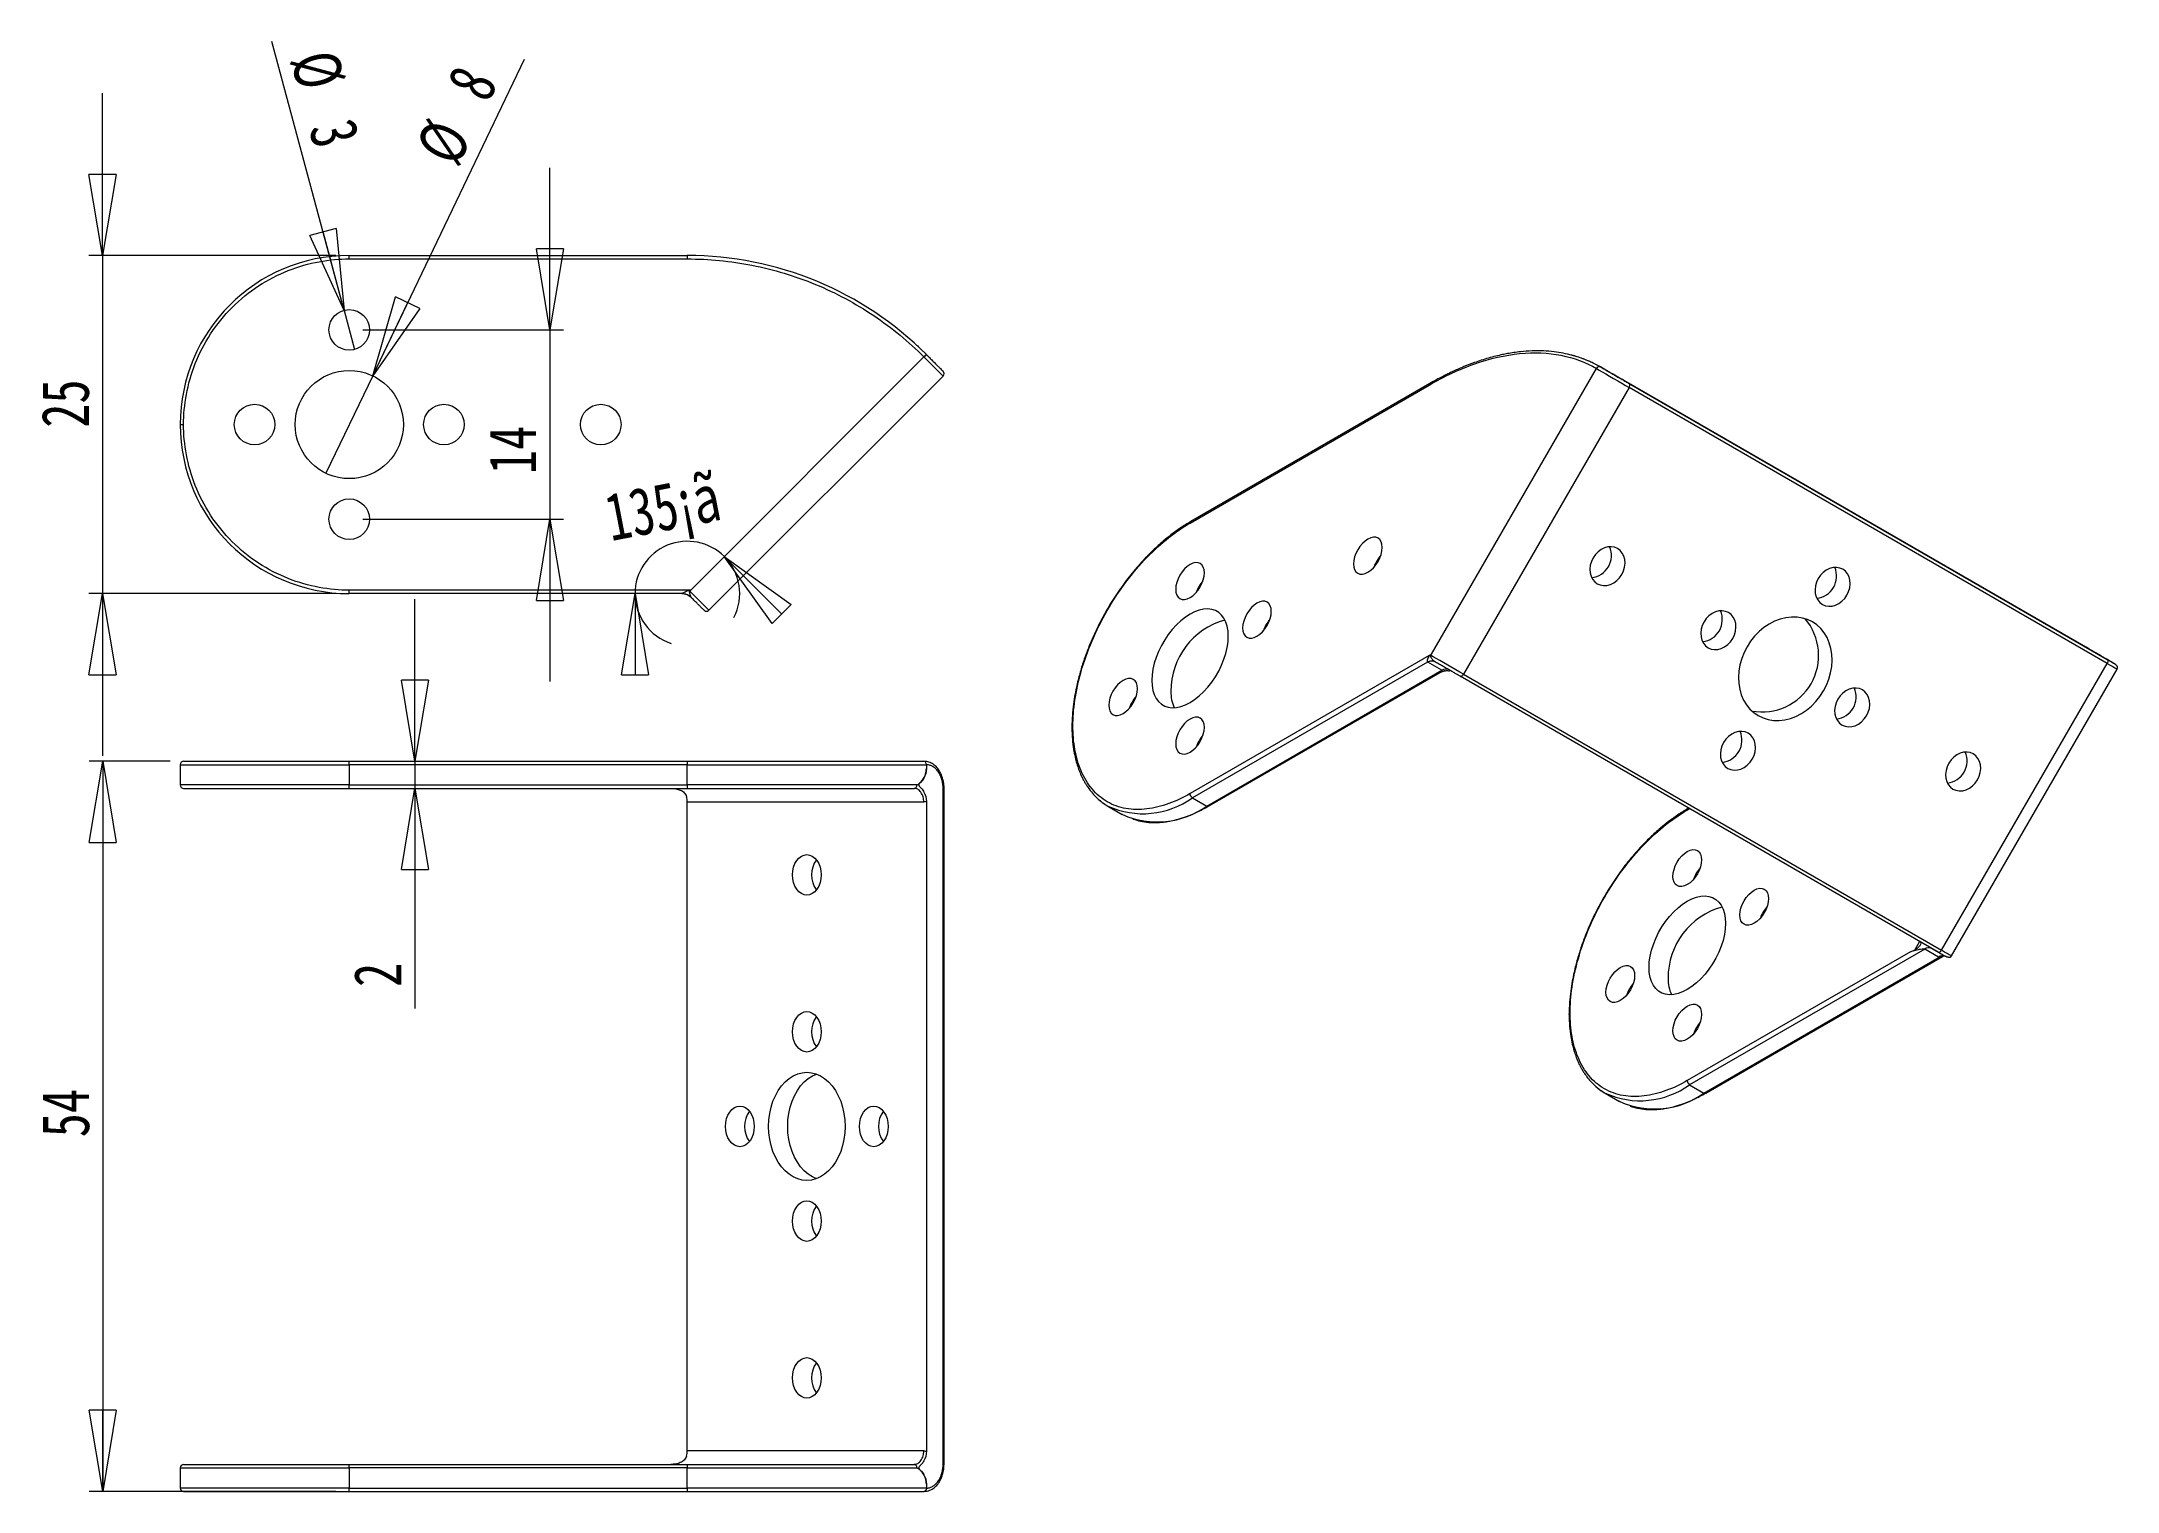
# Model space of a CAD drawing. Header units: millimetres. Extents: x 31 to 185, y 117 to 225.
import ezdxf

# ---------------------------------------------------------------- set-up
doc = ezdxf.new("R2010")
doc.units = ezdxf.units.MM
doc.styles.add('SLDTEXTSTYLE1', font='TXT', dxfattribs={"width": 0.75})
doc.dimstyles.new('SLDDIMSTYLE0', dxfattribs={"dimtxt": 3.5, "dimasz": 6, "dimexe": 0, "dimexo": 0.0625, "dimgap": 0.875, "dimtad": 1, "dimtoh": 1, "dimrnd": 1e-09, "dimzin": 12, "dimdsep": 46, "dimtxsty": 'SLDTEXTSTYLE1', "dimblk1": 'CLOSED', "dimblk2": 'CLOSED', "dimsah": 1, "dimcen": 0.09, "dimadec": 0, "dimazin": 0, "dimtfac": 1, "dimtofl": 0, "dimtmove": 0, "dimatfit": 3, "dimldrblk": 'CLOSED', "dimfxl": 1, "dimtolj": 1, "dimtzin": 12, "dimarcsym": 0})
doc.dimstyles.new('SLDDIMSTYLE1', dxfattribs={"dimtxt": 3.5, "dimasz": 6, "dimexe": 0, "dimexo": 0.0625, "dimgap": 0.875, "dimtad": 1, "dimtoh": 1, "dimdec": 4, "dimzin": 12, "dimdsep": 46, "dimtxsty": 'SLDTEXTSTYLE1', "dimblk1": 'CLOSED', "dimblk2": 'CLOSED', "dimsah": 1, "dimcen": 0.09, "dimazin": 0, "dimtfac": 1, "dimtofl": 0, "dimtmove": 0, "dimatfit": 3, "dimldrblk": 'CLOSED', "dimfxl": 1, "dimtolj": 1, "dimtzin": 12, "dimarcsym": 0})
doc.dimstyles.new('SLDDIMSTYLE2', dxfattribs={"dimtxt": 3.5, "dimasz": 6, "dimexe": 0, "dimexo": 0.0625, "dimgap": 0.875, "dimtad": 1, "dimtoh": 1, "dimrnd": 1e-09, "dimzin": 12, "dimdsep": 46, "dimtxsty": 'SLDTEXTSTYLE1', "dimblk1": 'CLOSED', "dimblk2": 'CLOSED', "dimsah": 1, "dimcen": 0.09, "dimadec": 0, "dimazin": 0, "dimtfac": 1, "dimtmove": 0, "dimatfit": 3, "dimldrblk": 'CLOSED', "dimfxl": 1, "dimtolj": 1, "dimtzin": 12, "dimarcsym": 0})
doc.dimstyles.new('SLDDIMSTYLE3', dxfattribs={"dimtxt": 3.5, "dimasz": 6, "dimexe": 0, "dimexo": 0.0625, "dimgap": 0.875, "dimtad": 1, "dimtoh": 1, "dimrnd": 1e-09, "dimzin": 12, "dimdsep": 46, "dimtxsty": 'SLDTEXTSTYLE1', "dimblk1": 'CLOSED', "dimblk2": 'CLOSED', "dimsah": 1, "dimcen": 0.09, "dimadec": 0, "dimazin": 0, "dimtfac": 1, "dimtofl": 0, "dimtmove": 0, "dimatfit": 3, "dimldrblk": 'CLOSED', "dimfxl": 1, "dimtolj": 1, "dimtzin": 12, "dimarcsym": 0})

msp = doc.modelspace()

# ---------------------------------------------------------------- blocks, each defined once
blk = doc.blocks.new('_CLOSED')
at = {"color": 0, "linetype": 'ByBlock', "lineweight": -2}
for p, q in [((-1, 0.166667), (0, 0)), ((-1, 0.166667), (-1, -0.166667)), ((0, 0), (-1, -0.166667)), ((0, 0), (-1, 0))]:
    blk.add_line(p, q, dxfattribs=at)
blk = doc.blocks.new('*D4')
at = {"color": 7, "linetype": 'Continuous', "lineweight": 0}
for p, q in [((35.79, 208.76), (35.79, 220.76)), ((53.04, 208.76), (34.79, 208.76)), ((35.79, 208.76), (35.79, 183.76)), ((53.04, 183.76), (34.79, 183.76)), ((35.79, 183.76), (35.79, 171.76))]:
    blk.add_line(p, q, dxfattribs=at)
at = {"color": 7, "linetype": 'Continuous', "lineweight": 0, "xscale": 6, "yscale": 6}
for p, rotation in [((35.79, 208.76, -26.9), 270.0000000000004), ((35.79, 183.76, -26.9), 90.0000000000004)]:
    blk.add_blockref('_CLOSED', p, dxfattribs=dict(at, rotation=rotation))
at = {"color": 7, "linetype": 'Continuous', "lineweight": 0, "insert": (31.28, 196.03), "char_height": 3.5, "attachment_point": 1, "rotation": 90, "style": 'SLDTEXTSTYLE1'}
blk.add_mtext('25', dxfattribs=at)
blk = doc.blocks.new('*D5')
at = {"color": 7, "linetype": 'Continuous', "lineweight": 0}
for p, q in [((68.88, 203.26), (68.88, 215.26)), ((55.04, 203.26), (69.88, 203.26)), ((68.88, 203.26), (68.88, 189.26)), ((55.04, 189.26), (69.88, 189.26)), ((68.88, 189.26), (68.88, 177.26))]:
    blk.add_line(p, q, dxfattribs=at)
at = {"color": 7, "linetype": 'Continuous', "lineweight": 0, "xscale": 6, "yscale": 6}
for p, rotation in [((68.88, 203.26, -26.9), 270.0000000000004), ((68.88, 189.26, -26.9), 90.0000000000004)]:
    blk.add_blockref('_CLOSED', p, dxfattribs=dict(at, rotation=rotation))
at = {"color": 7, "linetype": 'Continuous', "lineweight": 0, "insert": (64.36, 192.6), "char_height": 3.5, "attachment_point": 1, "rotation": 90, "style": 'SLDTEXTSTYLE1'}
blk.add_mtext('14', dxfattribs=at)
blk = doc.blocks.new('*D6')
at = {"color": 7, "linetype": 'Continuous', "lineweight": 0}
for start, end in [(45, 180), (332.8711, 45), (180, 252.1289)]:
    blk.add_arc((79.04, 183.76), 3.87, start, end, dxfattribs=at)
at = {"color": 7, "linetype": 'Continuous', "lineweight": 0, "xscale": 6, "yscale": 6}
for p, rotation in [((81.77, 186.5, -26.9), 135.0000000045513), ((75.17, 183.76, -26.9), 90.0000000000002)]:
    blk.add_blockref('_CLOSED', p, dxfattribs=dict(at, rotation=rotation))
at = {"color": 7, "linetype": 'Continuous', "lineweight": 0, "insert": (72.71, 191.07), "char_height": 3.5, "attachment_point": 1, "rotation": 11.0173, "style": 'SLDTEXTSTYLE1'}
blk.add_mtext('135¡ã', dxfattribs=at)
blk = doc.blocks.new('*D7')
at = {"color": 7, "linetype": 'Continuous', "lineweight": 0}
for q in [(48.32, 224.59), (54.43, 201.82)]:
    blk.add_line((53.65, 204.71), q, dxfattribs=at)
at = {"color": 7, "linetype": 'Continuous', "lineweight": 0, "xscale": 6, "yscale": 6, "rotation": 285.0000000000007}
blk.add_blockref('_CLOSED', (53.65, 204.71, -26.9), dxfattribs=at)
at = {"color": 7, "linetype": 'Continuous', "lineweight": 0, "char_height": 3.5, "attachment_point": 1, "rotation": 285, "style": 'SLDTEXTSTYLE1'}
for s, insert in [('%%c', (53.06, 224.22)), ('3', (54.42, 219.12))]:
    blk.add_mtext(s, dxfattribs=dict(at, insert=insert))
blk = doc.blocks.new('*D8')
at = {"color": 7, "linetype": 'Continuous', "lineweight": 0}
for q in [(66.99, 223.29), (52.31, 192.66)]:
    blk.add_line((55.77, 199.87), q, dxfattribs=at)
at = {"color": 7, "linetype": 'Continuous', "lineweight": 0, "xscale": 6, "yscale": 6, "rotation": 244.3930045376205}
blk.add_blockref('_CLOSED', (55.77, 199.87, -26.9), dxfattribs=at)
at = {"color": 7, "linetype": 'Continuous', "lineweight": 0, "char_height": 3.5, "attachment_point": 1, "rotation": 64.393, "style": 'SLDTEXTSTYLE1'}
for s, insert in [('8', (61.14, 221.47)), ('%%c', (58.85, 216.71))]:
    blk.add_mtext(s, dxfattribs=dict(at, insert=insert))
blk = doc.blocks.new('*D9')
at = {"color": 7, "linetype": 'Continuous', "lineweight": 0}
for p, q in [((40.79, 171.36), (34.81, 171.36)), ((35.81, 171.36), (35.81, 117.36)), ((53.04, 117.36), (34.81, 117.36))]:
    blk.add_line(p, q, dxfattribs=at)
at = {"color": 7, "linetype": 'Continuous', "lineweight": 0, "xscale": 6, "yscale": 6}
for p, rotation in [((35.81, 171.36, -11.73), 90.00000000021767), ((35.81, 117.36, -11.73), 270.0000000002177)]:
    blk.add_blockref('_CLOSED', p, dxfattribs=dict(at, rotation=rotation))
at = {"color": 7, "linetype": 'Continuous', "lineweight": 0, "insert": (31.3, 143.55), "char_height": 3.5, "attachment_point": 1, "rotation": 90, "style": 'SLDTEXTSTYLE1'}
blk.add_mtext('54', dxfattribs=at)
blk = doc.blocks.new('*D10')
at = {"color": 7, "linetype": 'Continuous', "lineweight": 0}
for p, q in [((58.89, 171.36), (58.89, 183.36)), ((58.89, 171.36), (58.89, 169.36)), ((58.89, 169.36), (58.89, 153.08))]:
    blk.add_line(p, q, dxfattribs=at)
at = {"color": 7, "linetype": 'Continuous', "lineweight": 0, "xscale": 6, "yscale": 6}
for p, rotation in [((58.89, 171.36, -11.73), 270.0000000000004), ((58.89, 169.36, -11.73), 90.0000000000004)]:
    blk.add_blockref('_CLOSED', p, dxfattribs=dict(at, rotation=rotation))
at = {"color": 7, "linetype": 'Continuous', "lineweight": 0, "insert": (54.38, 154.67), "char_height": 3.5, "attachment_point": 1, "rotation": 90, "style": 'SLDTEXTSTYLE1'}
blk.add_mtext('2', dxfattribs=at)

# ---------------------------------------------------------------- dimensions: what is measured, and where the dimension line sits
at = {"color": 7, "linetype": 'Continuous', "lineweight": 0}
for p1, p2, picture, middle in [((54.4265, 201.815), (53.65004, 204.71278), '*D7', (49.69372, 219.47802)), ((52.30949, 192.65677), (55.76705, 199.87101), '*D8', (64.67347, 218.4543))]:
    dim = msp.add_diameter_dim_2p(p1=p1, p2=p2, dimstyle='SLDDIMSTYLE2', dxfattribs=at)
    dim.commit()
    dim.dimension.update_dxf_attribs({"geometry": picture, "text_midpoint": middle, "dimtype": 163})
for base, p1, p2, dimstyle, picture, middle in [((35.79144, 183.76389), (54.03827, 208.76389), (54.03827, 183.76389), 'SLDDIMSTYLE0', '*D4', (35.79144, 198.61889)), ((68.87507, 189.26389), (54.03827, 203.26389), (54.03827, 189.26389), 'SLDDIMSTYLE0', '*D5', (68.87507, 195.18456)), ((58.88791, 169.35717), (54.03827, 171.35717), (54.03827, 169.35717), 'SLDDIMSTYLE0', '*D10', (58.88791, 155.95831)), ((35.81217, 117.35717), (41.78827, 171.35717), (54.03827, 117.35717), 'SLDDIMSTYLE3', '*D9', (35.81217, 146.13622))]:
    dim = msp.add_linear_dim(base=base, p1=p1, p2=p2, angle=90, dimstyle=dimstyle, dxfattribs=at)
    dim.commit()
    dim.dimension.update_dxf_attribs({"geometry": picture, "text_midpoint": middle, "dimtype": 160})
dim = msp.add_angular_dim_2l(base=(77.55759, 187.33857), line1=((96.71594, 201.44156), (79.03827, 183.76389)), line2=((78.62539, 183.76389), (54.03827, 183.76389)), dimstyle='SLDDIMSTYLE1', dxfattribs=at)
dim.commit()
dim.dimension.update_dxf_attribs({"geometry": '*D6', "text_midpoint": (78.29884, 187.56179), "dimtype": 162})

# ---------------------------------------------------------------- linework, layer by layer
at = {"color": 7, "linetype": 'Continuous', "lineweight": 15}
for p, q in [((54.03827, 208.51389), (54.03827, 208.76389)), ((54.03827, 208.76389), (79.03827, 208.76389)), ((54.03827, 208.51389), (79.03827, 208.51389)), ((79.28827, 184.01389), (96.53916, 201.26478)), ((96.1507, 202.02777), (96.02295, 202.10839)), ((96.53916, 201.26478), (97.95337, 199.85057)), ((97.95337, 199.85057), (80.62926, 182.52645)), ((134.07054, 179.27851), (146.26876, 200.40646)), ((146.57054, 200.52091), (146.23595, 200.70405)), ((146.76818, 200.40682), (146.57054, 200.52091)), ((116.21609, 188.97661), (133.89376, 199.18171)), ((133.94644, 199.29669), (116.26788, 189.09107)), ((148.68298, 199.01257), (136.43298, 177.79495)), ((182.47707, 179.79251), (148.49422, 199.4104)), ((148.68298, 199.30126), (184.03832, 178.89106)), ((184.03832, 178.60237), (148.68298, 199.01257)), ((79.28827, 184.01389), (54.03827, 184.01389)), ((78.62539, 183.76389), (54.03827, 183.76389)), ((78.62405, 183.76389), (78.62539, 183.76389)), ((78.99045, 183.69253), (79.00906, 183.68681)), ((80.62926, 182.52645), (79.18952, 183.96619)), ((79.32562, 183.47681), (79.33116, 183.471)), ((134.07054, 179.27851), (116.21609, 168.97136)), ((133.77859, 178.70174), (116.39287, 168.66518)), ((117.45353, 168.05287), (134.83831, 178.08889)), ((133.81281, 178.68089), (133.77859, 178.70174)), ((134.83831, 178.08889), (133.81281, 178.68089)), ((134.30046, 178.73773), (134.31281, 178.73038)), ((171.78832, 157.38475), (184.03832, 178.60237)), ((172.52037, 156.96222), (184.77037, 178.17985)), ((184.40075, 178.682), (184.20311, 178.79609)), ((117.57852, 168.04049), (134.70102, 177.9251)), ((171.53832, 157.24043), (136.18298, 177.65063)), ((136.43298, 177.79495), (171.78832, 157.38475)), ((41.53827, 171.10717), (41.53827, 169.60717)), ((41.53827, 171.10717), (54.03827, 171.10717)), ((54.03827, 171.10717), (54.03827, 171.35717)), ((54.03827, 171.35717), (79.03827, 171.35717)), ((54.03827, 171.10717), (54.03827, 169.60717)), ((79.03827, 171.10717), (54.03827, 171.10717)), ((79.03827, 171.35717), (79.03827, 171.10717)), ((79.03827, 171.10717), (96.71594, 171.10717)), ((79.03827, 169.60717), (79.03827, 171.10717)), ((96.71594, 171.10717), (96.71594, 170.82767)), ((54.03827, 169.60717), (41.53827, 169.60717)), ((54.03827, 169.35717), (54.03827, 169.60717)), ((54.03827, 169.60717), (79.03827, 169.60717)), ((54.03827, 169.35717), (79.03827, 169.35717)), ((79.03827, 169.60717), (79.03827, 169.35717)), ((96.02295, 169.60717), (79.03827, 169.60717)), ((97.95337, 119.35717), (97.95337, 169.35717)), ((98.0266, 119.35717), (98.0266, 169.35717)), ((79.03827, 168.35717), (96.52487, 168.35717)), ((79.03827, 120.35717), (79.03827, 168.35717)), ((96.71594, 168.38668), (96.71594, 120.32767)), ((110.14338, 168.04632), (111.20404, 167.43402)), ((111.22961, 167.41938), (111.20404, 167.43402)), ((116.39287, 168.66518), (117.45353, 168.05287)), ((153.08619, 167.89261), (153.03743, 167.86446)), ((169.48654, 157.27051), (152.98565, 147.74475)), ((170.5472, 157.47458), (153.16242, 147.43856)), ((154.22308, 146.82626), (171.6088, 156.86282)), ((154.34807, 146.81388), (171.8609, 156.92382)), ((169.48654, 157.27051), (169.80678, 157.41693)), ((171.5727, 156.88258), (170.5472, 157.47458)), ((172.0727, 156.93206), (171.0472, 157.52407)), ((171.6088, 156.86282), (171.5727, 156.88258)), ((172.05999, 156.93903), (172.0727, 156.93206)), ((172.0727, 156.93206), (172.07721, 156.92967)), ((153.16242, 147.43856), (154.22308, 146.82626)), ((146.91293, 146.81971), (147.97359, 146.20741)), ((147.99916, 146.19277), (147.97359, 146.20741)), ((96.52487, 120.35717), (79.03827, 120.35717)), ((41.53827, 119.10717), (41.53827, 117.60717)), ((41.53827, 119.10717), (54.03827, 119.10717)), ((54.03827, 119.10717), (54.03827, 119.35717)), ((54.03827, 119.35717), (79.03827, 119.35717)), ((79.03827, 119.10717), (54.03827, 119.10717)), ((54.03827, 119.10717), (54.03827, 117.60717)), ((79.03827, 119.35717), (79.03827, 119.10717)), ((79.03827, 117.60717), (79.03827, 119.10717)), ((79.03827, 119.10717), (96.02295, 119.10717)), ((54.03827, 117.60717), (41.53827, 117.60717)), ((54.03827, 117.60717), (79.03827, 117.60717)), ((54.03827, 117.35717), (54.03827, 117.60717)), ((54.03827, 117.35717), (79.03827, 117.35717)), ((96.71594, 117.60717), (79.03827, 117.60717)), ((96.71594, 117.88668), (96.71594, 117.60717))]:
    msp.add_line(p, q, dxfattribs=at)
at = {"color": 8, "linetype": 'Continuous', "lineweight": 15}
for p, q in [((79.33116, 183.471), (79.26012, 183.53552)), ((97.95337, 169.35717), (98.0266, 169.35717)), ((152.98565, 167.75), (153.15944, 167.85033)), ((170.1632, 158.03426), (169.80678, 157.41692)), ((98.0266, 119.35717), (97.95337, 119.35717))]:
    msp.add_line(p, q, dxfattribs=at)
at = {"color": 7, "linetype": 'Continuous', "lineweight": 15, "flags": 128}
for points in [[(146.26876, 200.40646), (146.4639, 200.29378), (146.69607, 200.15971), (146.95823, 200.00834), (147.24241, 199.84426), (147.53998, 199.67245), (147.8419, 199.49814), (148.13898, 199.32663), (148.42221, 199.16311), (148.68298, 199.01257)], [(148.68298, 199.01257), (148.70496, 199.0562), (148.7213, 199.10092), (148.73136, 199.14502), (148.73475, 199.18681), (148.73136, 199.22467), (148.7213, 199.25716), (148.70496, 199.28302), (148.68298, 199.30126)], [(130.42894, 187.17889), (130.40856, 187.40607), (130.3482, 187.60099), (130.25019, 187.75616), (130.11828, 187.86562), (129.95755, 187.92515), (129.77418, 187.93248), (129.5752, 187.88731), (129.36828, 187.79139), (129.16135, 187.6484), (128.96238, 187.46384), (128.77901, 187.2448), (128.61828, 186.99969), (128.48637, 186.73794), (128.38836, 186.4696), (128.328, 186.20499), (128.30762, 185.95428), (128.328, 185.72709), (128.38836, 185.53217), (128.48637, 185.377), (128.61828, 185.26754), (128.77901, 185.20801), (128.96238, 185.20068), (129.16135, 185.24585), (129.36828, 185.34177), (129.5752, 185.48476), (129.77418, 185.66932), (129.95755, 185.88837), (130.11828, 186.13348), (130.25019, 186.39523), (130.3482, 186.66356), (130.40856, 186.92817), (130.42894, 187.17889)], [(117.27675, 185.30208), (117.25637, 185.52926), (117.19602, 185.72418), (117.098, 185.87936), (116.96609, 185.98881), (116.80536, 186.04834), (116.62199, 186.05567), (116.42302, 186.0105), (116.21609, 185.91458), (116.00917, 185.77159), (115.8102, 185.58703), (115.62682, 185.36799), (115.46609, 185.12288), (115.33419, 184.86113), (115.23617, 184.59279), (115.17581, 184.32818), (115.15543, 184.07747), (115.17581, 183.85028), (115.23617, 183.65536), (115.33419, 183.50019), (115.46609, 183.39073), (115.62682, 183.3312), (115.8102, 183.32388), (116.00917, 183.36904), (116.21609, 183.46496), (116.42302, 183.60795), (116.62199, 183.79251), (116.80536, 184.01156), (116.96609, 184.25667), (117.098, 184.51842), (117.19602, 184.78675), (117.25637, 185.05136), (117.27675, 185.30208)], [(147.83346, 187.09029), (147.61212, 187.18479), (147.37047, 187.22573), (147.11779, 187.21155), (146.86379, 187.14278), (146.61823, 187.02208), (146.39055, 186.85407), (146.1895, 186.64523), (146.0228, 186.40356), (145.89686, 186.13837), (145.81653, 185.85983), (145.78488, 185.57866), (145.80313, 185.30566), (145.87059, 185.05132), (145.98465, 184.82542), (146.14095, 184.63663), (146.33346, 184.49222), (146.5548, 184.39772), (146.79645, 184.35678), (147.04913, 184.37097), (147.30313, 184.43973), (147.54869, 184.56044), (147.77637, 184.72844), (147.97742, 184.93729), (148.14412, 185.17895), (148.27006, 185.44415), (148.35039, 185.72268), (148.38204, 186.00385), (148.36379, 186.27685), (148.29633, 186.53119), (148.18227, 186.75709), (148.02597, 186.94588), (147.83346, 187.09029)], [(164.48565, 185.55988), (164.26431, 185.65437), (164.02266, 185.69531), (163.76998, 185.68113), (163.51598, 185.61236), (163.27042, 185.49166), (163.04274, 185.32366), (162.84168, 185.11481), (162.67499, 184.87314), (162.54905, 184.60795), (162.46871, 184.32942), (162.43706, 184.04825), (162.45532, 183.77525), (162.52277, 183.52091), (162.63684, 183.295), (162.79313, 183.10622), (162.98565, 182.9618), (163.20698, 182.86731), (163.44863, 182.82636), (163.70131, 182.84055), (163.95532, 182.90931), (164.20088, 183.03002), (164.42856, 183.19802), (164.62961, 183.40687), (164.79631, 183.64853), (164.92224, 183.91373), (165.00258, 184.19226), (165.03423, 184.47343), (165.01598, 184.74643), (164.94852, 185.00077), (164.83445, 185.22667), (164.67816, 185.41546), (164.48565, 185.55988)], [(122.2265, 182.44372), (122.20612, 182.6709), (122.14576, 182.86583), (122.04775, 183.021), (121.91584, 183.13045), (121.75511, 183.18999), (121.57174, 183.19731), (121.37277, 183.15215), (121.16584, 183.05623), (120.95892, 182.91324), (120.75994, 182.72867), (120.57657, 182.50963), (120.41584, 182.26452), (120.28393, 182.00277), (120.18592, 181.73443), (120.12556, 181.46982), (120.10518, 181.21911), (120.12556, 180.99193), (120.18592, 180.797), (120.28393, 180.64183), (120.41584, 180.53238), (120.57657, 180.47284), (120.75994, 180.46552), (120.95892, 180.51068), (121.16584, 180.6066), (121.37277, 180.74959), (121.57174, 180.93416), (121.75511, 181.1532), (121.91584, 181.39831), (122.04775, 181.66006), (122.14576, 181.9284), (122.20612, 182.19301), (122.2265, 182.44372)], [(119.04452, 180.6068), (119.0239, 180.98859), (118.96233, 181.341), (118.86072, 181.65889), (118.72054, 181.93764), (118.54384, 182.17316), (118.3332, 182.36203), (118.09169, 182.5015), (117.82282, 182.58953), (117.53053, 182.62484), (117.21907, 182.60691), (116.89298, 182.536), (116.55702, 182.41315), (116.21609, 182.24015), (115.87516, 182.01952), (115.53921, 181.75448), (115.21312, 181.4489), (114.90166, 181.10722), (114.60936, 180.73444), (114.3405, 180.33599), (114.09899, 179.91767), (113.88834, 179.4856), (113.71165, 179.04606), (113.57147, 178.60547), (113.46986, 178.17026), (113.40829, 177.74677), (113.38767, 177.34117), (113.40829, 176.95938), (113.46986, 176.60697), (113.57147, 176.28908), (113.71165, 176.01034), (113.88834, 175.77481), (114.09899, 175.58594), (114.3405, 175.44647), (114.60936, 175.35844), (114.90166, 175.32314), (115.21312, 175.34107), (115.53921, 175.41197), (115.87516, 175.53482), (116.21609, 175.70782), (116.55702, 175.92845), (116.89298, 176.19349), (117.21907, 176.49908), (117.53053, 176.84075), (117.82282, 177.21353), (118.09169, 177.61199), (118.3332, 178.0303), (118.54384, 178.46238), (118.72054, 178.90191), (118.86072, 179.3425), (118.96233, 179.77771), (119.0239, 180.20121), (119.04452, 180.6068)], [(156.0359, 182.35513), (155.81456, 182.44962), (155.57291, 182.49056), (155.32023, 182.47638), (155.06623, 182.40761), (154.82067, 182.28691), (154.59299, 182.11891), (154.39194, 181.91006), (154.22524, 181.6684), (154.0993, 181.4032), (154.01896, 181.12467), (153.98731, 180.8435), (154.00557, 180.5705), (154.07303, 180.31616), (154.18709, 180.09025), (154.34339, 179.90147), (154.5359, 179.75705), (154.75723, 179.66256), (154.99889, 179.62161), (155.25157, 179.6358), (155.50557, 179.70456), (155.75113, 179.82527), (155.97881, 179.99327), (156.17986, 180.20212), (156.34656, 180.44378), (156.4725, 180.70898), (156.55283, 180.98751), (156.58448, 181.26868), (156.56623, 181.54168), (156.49877, 181.79602), (156.38471, 182.02192), (156.22841, 182.21071), (156.0359, 182.35513)], [(162.23565, 181.66276), (161.88013, 181.83432), (161.50064, 181.95286), (161.1027, 182.01666), (160.69212, 182.02478), (160.27488, 181.97711), (159.85707, 181.87434), (159.44478, 181.71797), (159.04403, 181.51028), (158.66064, 181.2543), (158.30023, 180.95376), (157.96804, 180.61304), (157.66891, 180.23712), (157.40722, 179.83148), (157.18677, 179.40202), (157.01078, 178.95502), (156.88181, 178.49698), (156.80175, 178.0346), (156.77177, 177.57461), (156.79229, 177.12372), (156.86303, 176.6885), (156.98295, 176.27531), (157.1503, 175.89016), (157.36264, 175.53867), (157.61688, 175.22598), (157.9093, 174.95663), (158.23565, 174.73456), (158.59116, 174.563), (158.97065, 174.44446), (159.36859, 174.38066), (159.77917, 174.37254), (160.19641, 174.42022), (160.61422, 174.52299), (161.02651, 174.67936), (161.42727, 174.88705), (161.81065, 175.14303), (162.17106, 175.44356), (162.50325, 175.78428), (162.80238, 176.1602), (163.06407, 176.56584), (163.28452, 176.9953), (163.46052, 177.4423), (163.58948, 177.90034), (163.66954, 178.36272), (163.69953, 178.82271), (163.679, 179.2736), (163.60826, 179.70882), (163.48834, 180.12202), (163.32099, 180.50716), (163.10865, 180.85865), (162.85442, 181.17134), (162.56199, 181.44069), (162.23565, 181.66276)], [(136.43298, 177.79495), (136.16907, 177.94731), (135.88227, 178.11288), (135.58152, 178.28651), (135.27614, 178.46282), (134.97564, 178.63632), (134.68936, 178.80162), (134.42619, 178.95357), (134.19432, 179.08746), (134.00095, 179.19912)], [(184.03832, 178.89106), (184.0603, 178.87282), (184.07664, 178.84696), (184.0867, 178.81447), (184.09009, 178.77661), (184.0867, 178.73482), (184.07664, 178.69072), (184.0603, 178.646), (184.03832, 178.60237)], [(112.32701, 176.72886), (112.30663, 176.95605), (112.24627, 177.15097), (112.14825, 177.30614), (112.01635, 177.4156), (111.85562, 177.47513), (111.67224, 177.48246), (111.47327, 177.43729), (111.26635, 177.34137), (111.05942, 177.19838), (110.86045, 177.01382), (110.67707, 176.79477), (110.51635, 176.54966), (110.38444, 176.28791), (110.28642, 176.01958), (110.22607, 175.75497), (110.20569, 175.50425), (110.22607, 175.27707), (110.28642, 175.08215), (110.38444, 174.92698), (110.51635, 174.81752), (110.67707, 174.75799), (110.86045, 174.75066), (111.05942, 174.79583), (111.26635, 174.89175), (111.47327, 175.03474), (111.67224, 175.2193), (111.85562, 175.43834), (112.01635, 175.68345), (112.14825, 175.9452), (112.24627, 176.21354), (112.30663, 176.47815), (112.32701, 176.72886)], [(136.18298, 177.65063), (136.20976, 177.64071), (136.24033, 177.63949), (136.27349, 177.64701), (136.30798, 177.663), (136.34246, 177.68683), (136.37563, 177.71759), (136.40619, 177.7541), (136.43298, 177.79495)], [(165.93539, 176.64027), (165.71406, 176.73476), (165.47241, 176.77571), (165.21972, 176.76152), (164.96572, 176.69276), (164.72016, 176.57205), (164.49248, 176.40405), (164.29143, 176.1952), (164.12473, 175.95354), (163.9988, 175.68834), (163.91846, 175.40981), (163.88681, 175.12864), (163.90506, 174.85564), (163.97252, 174.6013), (164.08659, 174.3754), (164.24288, 174.18661), (164.43539, 174.04219), (164.65673, 173.9477), (164.89838, 173.90676), (165.15106, 173.92094), (165.40506, 173.98971), (165.65062, 174.11041), (165.8783, 174.27841), (166.07936, 174.48726), (166.24605, 174.72893), (166.37199, 174.99412), (166.45233, 175.27266), (166.48398, 175.55383), (166.46572, 175.82683), (166.39827, 176.08116), (166.2842, 176.30707), (166.12791, 176.49585), (165.93539, 176.64027)], [(117.27675, 173.87051), (117.25637, 174.09769), (117.19602, 174.29261), (117.098, 174.44778), (116.96609, 174.55724), (116.80536, 174.61677), (116.62199, 174.6241), (116.42302, 174.57893), (116.21609, 174.48301), (116.00917, 174.34002), (115.8102, 174.15546), (115.62682, 173.93642), (115.46609, 173.69131), (115.33419, 173.42956), (115.23617, 173.16122), (115.17581, 172.89661), (115.15543, 172.6459), (115.17581, 172.41871), (115.23617, 172.22379), (115.33419, 172.06862), (115.46609, 171.95916), (115.62682, 171.89963), (115.8102, 171.8923), (116.00917, 171.93747), (116.21609, 172.03339), (116.42302, 172.17638), (116.62199, 172.36094), (116.80536, 172.57999), (116.96609, 172.82509), (117.098, 173.08685), (117.19602, 173.35518), (117.25637, 173.61979), (117.27675, 173.87051)], [(157.48565, 173.43552), (157.26431, 173.53002), (157.02266, 173.57096), (156.76998, 173.55677), (156.51598, 173.48801), (156.27042, 173.3673), (156.04274, 173.1993), (155.84168, 172.99045), (155.67499, 172.74879), (155.54905, 172.48359), (155.46871, 172.20506), (155.43706, 171.92389), (155.45532, 171.65089), (155.52277, 171.39655), (155.63684, 171.17065), (155.79313, 170.98186), (155.98565, 170.83744), (156.20698, 170.74295), (156.44863, 170.70201), (156.70131, 170.71619), (156.95532, 170.78496), (157.20088, 170.90566), (157.42856, 171.07367), (157.62961, 171.28251), (157.79631, 171.52418), (157.92224, 171.78937), (158.00258, 172.06791), (158.03423, 172.34908), (158.01598, 172.62208), (157.94852, 172.87641), (157.83445, 173.10232), (157.67816, 173.29111), (157.48565, 173.43552)], [(174.13783, 171.9051), (173.9165, 171.9996), (173.67484, 172.04054), (173.42216, 172.02635), (173.16816, 171.95759), (172.9226, 171.83689), (172.69492, 171.66888), (172.49387, 171.46004), (172.32717, 171.21837), (172.20123, 170.95318), (172.1209, 170.67464), (172.08925, 170.39347), (172.1075, 170.12047), (172.17496, 169.86613), (172.28903, 169.64023), (172.44532, 169.45144), (172.63783, 169.30703), (172.85917, 169.21253), (173.10082, 169.17159), (173.3535, 169.18578), (173.6075, 169.25454), (173.85306, 169.37524), (174.08074, 169.54325), (174.28179, 169.75209), (174.44849, 169.99376), (174.57443, 170.25895), (174.65477, 170.53749), (174.68642, 170.81866), (174.66816, 171.09166), (174.60071, 171.346), (174.48664, 171.5719), (174.33035, 171.76069), (174.13783, 171.9051)], [(88.93776, 162.95717), (88.91738, 162.66454), (88.85703, 162.38315), (88.75901, 162.12382), (88.6271, 161.89651), (88.46637, 161.70997), (88.283, 161.57135), (88.08403, 161.486), (87.8771, 161.45717), (87.67018, 161.486), (87.47121, 161.57135), (87.28783, 161.70997), (87.1271, 161.89651), (86.9952, 162.12382), (86.89718, 162.38315), (86.83682, 162.66454), (86.81644, 162.95717), (86.83682, 163.24981), (86.89718, 163.5312), (86.9952, 163.79053), (87.1271, 164.01783), (87.28783, 164.20438), (87.47121, 164.34299), (87.67018, 164.42835), (87.8771, 164.45717), (88.08403, 164.42835), (88.283, 164.34299), (88.46637, 164.20438), (88.6271, 164.01783), (88.75901, 163.79053), (88.85703, 163.5312), (88.91738, 163.24981), (88.93776, 162.95717)], [(151.92499, 162.85086), (151.94537, 163.10157), (152.00572, 163.36618), (152.10374, 163.63452), (152.23565, 163.89627), (152.39637, 164.14138), (152.57975, 164.36042), (152.77872, 164.54498), (152.98565, 164.68797), (153.19257, 164.78389), (153.39154, 164.82906), (153.57492, 164.82173), (153.73565, 164.7622), (153.86755, 164.65274), (153.96557, 164.49757), (154.02593, 164.30265), (154.04631, 164.07547), (154.02593, 163.82475), (153.96557, 163.56014), (153.86755, 163.29181), (153.73565, 163.03006), (153.57492, 162.78495), (153.39154, 162.5659), (153.19257, 162.38134), (152.98565, 162.23835), (152.77872, 162.14243), (152.57975, 162.09726), (152.39637, 162.10459), (152.23565, 162.16412), (152.10374, 162.27358), (152.00572, 162.42875), (151.94537, 162.62367), (151.92499, 162.85086)], [(150.15722, 156.11456), (150.17784, 156.52016), (150.23941, 156.94365), (150.34102, 157.37886), (150.4812, 157.81945), (150.6579, 158.25899), (150.86854, 158.69106), (151.11005, 159.10938), (151.37892, 159.50783), (151.67121, 159.88061), (151.98267, 160.22229), (152.30876, 160.52787), (152.64472, 160.79291), (152.98565, 161.01354), (153.32658, 161.18654), (153.66253, 161.30939), (153.98862, 161.3803), (154.30008, 161.39823), (154.59238, 161.36292), (154.86124, 161.27489), (155.10275, 161.13542), (155.3134, 160.94655), (155.49009, 160.71102), (155.63027, 160.43228), (155.73188, 160.11439), (155.79345, 159.76198), (155.81407, 159.38019), (155.79345, 158.97459), (155.73188, 158.5511), (155.63027, 158.11589), (155.49009, 157.6753), (155.3134, 157.23577), (155.10275, 156.80369), (154.86124, 156.38538), (154.59238, 155.98692), (154.30008, 155.61414), (153.98862, 155.27246), (153.66253, 154.96688), (153.32658, 154.70184), (152.98565, 154.48121), (152.64472, 154.30821), (152.30876, 154.18536), (151.98267, 154.11446), (151.67121, 154.09652), (151.37892, 154.13183), (151.11005, 154.21986), (150.86854, 154.35933), (150.6579, 154.5482), (150.4812, 154.78373), (150.34102, 155.06247), (150.23941, 155.38036), (150.17784, 155.73277), (150.15722, 156.11456)], [(156.87473, 159.9925), (156.89511, 160.24321), (156.95547, 160.50782), (157.05349, 160.77616), (157.18539, 161.03791), (157.34612, 161.28302), (157.5295, 161.50206), (157.72847, 161.68663), (157.93539, 161.82962), (158.14232, 161.92554), (158.34129, 161.9707), (158.52466, 161.96338), (158.68539, 161.90384), (158.8173, 161.79439), (158.91532, 161.63922), (158.97567, 161.44429), (158.99605, 161.21711), (158.97567, 160.9664), (158.91532, 160.70179), (158.8173, 160.43345), (158.68539, 160.1717), (158.52466, 159.92659), (158.34129, 159.70755), (158.14232, 159.52298), (157.93539, 159.37999), (157.72847, 159.28407), (157.5295, 159.23891), (157.34612, 159.24623), (157.18539, 159.30577), (157.05349, 159.41522), (156.95547, 159.57039), (156.89511, 159.76531), (156.87473, 159.9925)], [(171.78832, 157.38475), (171.76153, 157.3439), (171.73097, 157.30739), (171.6978, 157.27663), (171.66332, 157.2528), (171.62883, 157.23681), (171.59567, 157.22928), (171.5651, 157.2305), (171.53832, 157.24043)], [(146.97524, 154.27764), (146.99562, 154.52836), (147.05598, 154.79297), (147.15399, 155.0613), (147.2859, 155.32305), (147.44663, 155.56816), (147.63, 155.78721), (147.82897, 155.97177), (148.0359, 156.11476), (148.24282, 156.21068), (148.4418, 156.25584), (148.62517, 156.24852), (148.7859, 156.18899), (148.91781, 156.07953), (149.01582, 155.92436), (149.07618, 155.72944), (149.09656, 155.50225), (149.07618, 155.25154), (149.01582, 154.98693), (148.91781, 154.71859), (148.7859, 154.45684), (148.62517, 154.21173), (148.4418, 153.99269), (148.24282, 153.80813), (148.0359, 153.66514), (147.82897, 153.56922), (147.63, 153.52405), (147.44663, 153.53138), (147.2859, 153.59091), (147.15399, 153.70036), (147.05598, 153.85554), (146.99562, 154.05046), (146.97524, 154.27764)], [(88.93776, 151.35717), (88.91738, 151.06454), (88.85703, 150.78315), (88.75901, 150.52382), (88.6271, 150.29651), (88.46637, 150.10997), (88.283, 149.97135), (88.08403, 149.886), (87.8771, 149.85717), (87.67018, 149.886), (87.47121, 149.97135), (87.28783, 150.10997), (87.1271, 150.29651), (86.9952, 150.52382), (86.89718, 150.78315), (86.83682, 151.06454), (86.81644, 151.35717), (86.83682, 151.64981), (86.89718, 151.9312), (86.9952, 152.19053), (87.1271, 152.41783), (87.28783, 152.60438), (87.47121, 152.74299), (87.67018, 152.82835), (87.8771, 152.85717), (88.08403, 152.82835), (88.283, 152.74299), (88.46637, 152.60438), (88.6271, 152.41783), (88.75901, 152.19053), (88.85703, 151.9312), (88.91738, 151.64981), (88.93776, 151.35717)], [(151.92499, 151.41928), (151.94537, 151.67), (152.00572, 151.93461), (152.10374, 152.20294), (152.23565, 152.4647), (152.39637, 152.7098), (152.57975, 152.92885), (152.77872, 153.11341), (152.98565, 153.2564), (153.19257, 153.35232), (153.39154, 153.39749), (153.57492, 153.39016), (153.73565, 153.33063), (153.86755, 153.22117), (153.96557, 153.066), (154.02593, 152.87108), (154.04631, 152.6439), (154.02593, 152.39318), (153.96557, 152.12857), (153.86755, 151.86024), (153.73565, 151.59848), (153.57492, 151.35338), (153.39154, 151.13433), (153.19257, 150.94977), (152.98565, 150.80678), (152.77872, 150.71086), (152.57975, 150.66569), (152.39637, 150.67302), (152.23565, 150.73255), (152.10374, 150.84201), (152.00572, 150.99718), (151.94537, 151.1921), (151.92499, 151.41928)], [(90.70553, 144.35717), (90.68491, 143.87503), (90.62334, 143.39991), (90.52173, 142.93875), (90.38155, 142.49828), (90.20485, 142.08491), (89.99421, 141.70468), (89.7527, 141.36313), (89.48383, 141.06524), (89.19154, 140.81535), (88.88008, 140.61711), (88.55399, 140.47341), (88.21803, 140.38634), (87.8771, 140.35717), (87.53617, 140.38634), (87.20022, 140.47341), (86.87413, 140.61711), (86.56267, 140.81535), (86.27037, 141.06524), (86.00151, 141.36313), (85.76, 141.70468), (85.54935, 142.08491), (85.37266, 142.49828), (85.23248, 142.93875), (85.13087, 143.39991), (85.0693, 143.87503), (85.04868, 144.35717), (85.0693, 144.83932), (85.13087, 145.31444), (85.23248, 145.77559), (85.37266, 146.21607), (85.54935, 146.62943), (85.76, 147.00966), (86.00151, 147.35122), (86.27037, 147.64911), (86.56267, 147.899), (86.87413, 148.09724), (87.20022, 148.24094), (87.53617, 148.32801), (87.8771, 148.35717), (88.21803, 148.32801), (88.55399, 148.24094), (88.88008, 148.09724), (89.19154, 147.899), (89.48383, 147.64911), (89.7527, 147.35122), (89.99421, 147.00966), (90.20485, 146.62943), (90.38155, 146.21607), (90.52173, 145.77559), (90.62334, 145.31444), (90.68491, 144.83932), (90.70553, 144.35717)], [(88.58421, 140.48419), (88.28834, 140.61711), (87.97688, 140.81535), (87.68459, 141.06524), (87.41572, 141.36313), (87.17421, 141.70468), (86.96357, 142.08491), (86.78687, 142.49828), (86.64669, 142.93875), (86.54508, 143.39991), (86.48351, 143.87503), (86.46289, 144.35717), (86.48351, 144.83932), (86.54508, 145.31444), (86.64669, 145.77559), (86.78687, 146.21607), (86.96357, 146.62943), (87.17421, 147.00966), (87.41572, 147.35122), (87.68459, 147.64911), (87.97688, 147.899), (88.28834, 148.09724), (88.58421, 148.23016)], [(83.98802, 144.35717), (83.96764, 144.06454), (83.90728, 143.78315), (83.80926, 143.52382), (83.67736, 143.29651), (83.51663, 143.10997), (83.33325, 142.97135), (83.13428, 142.886), (82.92736, 142.85717), (82.72043, 142.886), (82.52146, 142.97135), (82.33808, 143.10997), (82.17736, 143.29651), (82.04545, 143.52382), (81.94743, 143.78315), (81.88708, 144.06454), (81.8667, 144.35717), (81.88708, 144.64981), (81.94743, 144.9312), (82.04545, 145.19053), (82.17736, 145.41783), (82.33808, 145.60438), (82.52146, 145.74299), (82.72043, 145.82835), (82.92736, 145.85717), (83.13428, 145.82835), (83.33325, 145.74299), (83.51663, 145.60438), (83.67736, 145.41783), (83.80926, 145.19053), (83.90728, 144.9312), (83.96764, 144.64981), (83.98802, 144.35717)], [(93.88751, 144.35717), (93.86713, 144.06454), (93.80677, 143.78315), (93.70876, 143.52382), (93.57685, 143.29651), (93.41612, 143.10997), (93.23275, 142.97135), (93.03378, 142.886), (92.82685, 142.85717), (92.61993, 142.886), (92.42095, 142.97135), (92.23758, 143.10997), (92.07685, 143.29651), (91.94494, 143.52382), (91.84693, 143.78315), (91.78657, 144.06454), (91.76619, 144.35717), (91.78657, 144.64981), (91.84693, 144.9312), (91.94494, 145.19053), (92.07685, 145.41783), (92.23758, 145.60438), (92.42095, 145.74299), (92.61993, 145.82835), (92.82685, 145.85717), (93.03378, 145.82835), (93.23275, 145.74299), (93.41612, 145.60438), (93.57685, 145.41783), (93.70876, 145.19053), (93.80677, 144.9312), (93.86713, 144.64981), (93.88751, 144.35717)], [(88.93776, 137.35717), (88.91738, 137.06454), (88.85703, 136.78315), (88.75901, 136.52382), (88.6271, 136.29651), (88.46637, 136.10997), (88.283, 135.97135), (88.08403, 135.886), (87.8771, 135.85717), (87.67018, 135.886), (87.47121, 135.97135), (87.28783, 136.10997), (87.1271, 136.29651), (86.9952, 136.52382), (86.89718, 136.78315), (86.83682, 137.06454), (86.81644, 137.35717), (86.83682, 137.64981), (86.89718, 137.9312), (86.9952, 138.19053), (87.1271, 138.41783), (87.28783, 138.60438), (87.47121, 138.74299), (87.67018, 138.82835), (87.8771, 138.85717), (88.08403, 138.82835), (88.283, 138.74299), (88.46637, 138.60438), (88.6271, 138.41783), (88.75901, 138.19053), (88.85703, 137.9312), (88.91738, 137.64981), (88.93776, 137.35717)], [(88.93776, 125.75717), (88.91738, 125.46454), (88.85703, 125.18315), (88.75901, 124.92382), (88.6271, 124.69651), (88.46637, 124.50997), (88.283, 124.37135), (88.08403, 124.286), (87.8771, 124.25717), (87.67018, 124.286), (87.47121, 124.37135), (87.28783, 124.50997), (87.1271, 124.69651), (86.9952, 124.92382), (86.89718, 125.18315), (86.83682, 125.46454), (86.81644, 125.75717), (86.83682, 126.04981), (86.89718, 126.3312), (86.9952, 126.59053), (87.1271, 126.81783), (87.28783, 127.00438), (87.47121, 127.14299), (87.67018, 127.22835), (87.8771, 127.25717), (88.08403, 127.22835), (88.283, 127.14299), (88.46637, 127.00438), (88.6271, 126.81783), (88.75901, 126.59053), (88.85703, 126.3312), (88.91738, 126.04981), (88.93776, 125.75717)]]:
    msp.add_lwpolyline(points, dxfattribs=at)
at = {"color": 8, "linetype": 'Continuous', "lineweight": 15, "flags": 128}
for points in [[(78.81727, 183.74505), (78.72207, 183.75907), (78.62405, 183.76389)], [(184.03832, 178.60237), (184.2687, 178.46938), (184.4617, 178.35797), (184.61145, 178.27153), (184.7134, 178.2127), (184.76445, 178.18325), (184.77037, 178.17985)], [(172.52037, 156.96222), (172.5158, 156.96485), (172.46688, 156.99307), (172.36578, 157.05141), (172.21564, 157.13807), (172.02114, 157.25034), (171.78832, 157.38475)]]:
    msp.add_lwpolyline(points, dxfattribs=at)
at = {"color": 7, "linetype": 'Continuous', "lineweight": 15}
for centre, radius in [((54.03827, 203.26389), 1.5), ((54.03827, 196.26389), 4), ((47.03827, 196.26389), 1.5), ((61.03827, 196.26389), 1.5), ((72.63827, 196.26389), 1.5), ((54.03827, 189.26389), 1.5)]:
    msp.add_circle(centre, radius, dxfattribs=at)
for centre, radius, start, end in [((54.03827, 196.26389), 12.5, 90, 180), ((79.03827, 183.76389), 25, 45, 90), ((97.7766, 200.02735), 0.25, 315.0000001, 45), ((54.03827, 196.26389), 12.5, 180, 270), ((132.22982, 184.91465), 2.53747, 138.6308968, 161.3744798), ((145.72305, 186.57686), 1.65442, 276.9043792, 23.0848691), ((119.07763, 183.03784), 2.53747, 138.6308968, 161.3744798), ((162.37523, 185.04644), 1.65442, 276.9043791, 23.0848691), ((78.62405, 182.76389), 1, 50.5006769, 78.8595733), ((80.45248, 182.70323), 0.25, 225, 315.0000001), ((120.22425, 176.57572), 5.42261, 105.294198, 180.5383886), ((124.02738, 180.17948), 2.53747, 138.6308968, 161.3744798), ((153.92549, 181.84169), 1.65442, 276.9043792, 23.0848691), ((158.52202, 179.18824), 4.17899, 259.5887506, 40.4004976), ((134.10572, 178.27203), 0.50296, 65.6860478, 125.6181727), ((135.13122, 177.68002), 0.50296, 65.6860468, 125.6181687), ((163.82498, 176.12684), 1.65442, 276.9043792, 23.0848691), ((114.12788, 174.46463), 2.53747, 138.6308968, 161.3744798), ((117.42625, 176.44719), 2.62552, 178.3068242, 205.2966997), ((155.37523, 172.92209), 1.65442, 276.9043792, 23.0848691), ((119.07763, 171.60627), 2.53747, 138.6308968, 161.3744798), ((172.02742, 171.39167), 1.65442, 276.9043792, 23.0848691), ((77.67237, 168.36015), 1.3659, 359.875005, 16.2493092), ((112.25795, 171.70319), 4.22422, 229.140641, 239.9614233), ((90.11562, 162.95717), 1.8961, 143.8679254, 216.1320746), ((155.84718, 161.81123), 2.53747, 138.6308968, 161.3744798), ((156.9938, 155.34911), 5.42261, 105.294198, 180.5383886), ((160.79693, 158.95287), 2.53747, 138.6308968, 161.3744798), ((170.84011, 157.06572), 0.50296, 65.6860228, 125.6180757), ((154.1958, 155.22057), 2.62552, 178.3068242, 205.2966997), ((150.89744, 153.23802), 2.53747, 138.6308968, 161.3744798), ((90.11562, 151.35717), 1.8961, 143.8679254, 216.1320746), ((155.84718, 150.37966), 2.53747, 138.6308968, 161.3744798), ((153.36945, 147.76222), 0.3842, 182.6054785, 237.3945216), ((149.0275, 150.47658), 4.22422, 229.140641, 239.9614233), ((85.16587, 144.35717), 1.8961, 143.8679254, 216.1320746), ((95.06536, 144.35717), 1.8961, 143.8679254, 216.1320746), ((90.11562, 137.35717), 1.8961, 143.8679254, 216.1320746), ((90.11562, 125.75717), 1.8961, 143.8679254, 216.1320746), ((77.67237, 120.35419), 1.3659, 343.7506912, 0.1249948)]:
    msp.add_arc(centre, radius, start, end, dxfattribs=at)
at = {"color": 8, "linetype": 'Continuous', "lineweight": 15}
for centre, radius, start, end in [((142.28286, 193.0426), 8.62118, 62.7075591, 77.5874068), ((116.33501, 188.99175), 0.11988, 124.0563508, 187.2558295), ((112.7365, 173.72434), 6.24213, 245.4540183, 305.8564401), ((113.79325, 173.1232), 6.25347, 245.7979451, 305.8255458), ((117.52676, 168.15509), 0.12574, 234.3824204, 294.3071202), ((153.10457, 167.76514), 0.11988, 124.0563508, 187.2558295), ((171.86764, 156.46805), 0.50875, 67.7849223, 125.4328838), ((149.50606, 152.49773), 6.24213, 245.4540183, 305.8564401), ((150.56281, 151.89659), 6.25347, 245.797945, 305.8255459), ((154.29631, 146.92848), 0.12574, 234.3824225, 294.3071191)]:
    msp.add_arc(centre, radius, start, end, dxfattribs=at)
at = {"color": 7, "linetype": 'Continuous', "lineweight": 15}
for points, knots in [([(41.78827, 196.26389), (41.78827, 196.98573), (41.85244, 197.73456), (42.13312, 199.25131), (42.34987, 200.01908), (42.94685, 201.52702), (43.32722, 202.26688), (44.24293, 203.66754), (44.77822, 204.32796), (45.9742, 205.52394), (46.63462, 206.05923), (48.03527, 206.97494), (48.77514, 207.35531), (50.28308, 207.95229), (51.05084, 208.16904), (52.5676, 208.44972), (53.31643, 208.51389), (54.03827, 208.51389)], [0, 0, 0, 0, 0.125, 0.125, 0.25, 0.25, 0.375, 0.375, 0.5, 0.5, 0.625, 0.625, 0.75, 0.75, 0.875, 0.875, 1, 1, 1, 1]), ([(79.03827, 208.76389), (79.03827, 208.76389), (79.03827, 208.73948), (79.03827, 208.64185), (79.03827, 208.57282), (79.03827, 208.51389)], [0, 0, 0, 0, 0.5, 0.5, 1, 1, 1, 1]), ([(79.03827, 208.51389), (80.61684, 208.51389), (82.22603, 208.36147), (85.41469, 207.73354), (86.99357, 207.2579), (90.02579, 206.00191), (91.47856, 205.22181), (94.1773, 203.41109), (95.42294, 202.381), (96.53916, 201.26478)], [0, 0, 0, 0, 0.25, 0.25, 0.5, 0.5, 0.75, 0.75, 1, 1, 1, 1]), ([(96.71594, 201.44156), (96.71594, 201.44156), (96.69868, 201.4243), (96.62964, 201.35527), (96.58083, 201.30645), (96.53916, 201.26478)], [0, 0, 0, 0, 0.5, 0.5, 1, 1, 1, 1]), ([(96.71594, 201.44156), (96.74114, 201.41636), (96.79147, 201.36603), (96.86666, 201.29083), (96.95586, 201.20163), (97.05837, 201.09913), (97.21302, 200.94448), (97.39931, 200.75819), (97.59716, 200.56034), (97.75793, 200.39957), (97.8543, 200.3032), (97.9071, 200.2504), (97.93394, 200.22356), (97.95038, 200.20712), (97.95237, 200.20512), (97.95337, 200.20412)], [0, 0, 0, 0, 0.038931479, 0.077748497, 0.116594753, 0.178286923, 0.240167115, 0.368724866, 0.500010797, 0.631296729, 0.75985448, 0.821546672, 0.883426886, 0.941573848, 1, 1, 1, 1]), ([(133.89376, 199.18171), (135.00998, 199.82609), (136.14785, 200.35852), (138.40258, 201.14741), (139.51901, 201.40354), (141.66312, 201.61574), (142.69038, 201.57177), (144.59868, 201.19489), (145.47948, 200.86225), (146.26876, 200.40646)], [0, 0, 0, 0, 0.25, 0.25, 0.5, 0.5, 0.75, 0.75, 1, 1, 1, 1]), ([(146.41957, 200.60601), (146.28954, 200.67505), (146.05408, 200.80008), (145.73036, 200.94625), (145.47317, 201.05312), (145.25899, 201.13588), (145.05777, 201.20784), (144.85802, 201.27388), (144.65846, 201.33467), (144.10551, 201.48917), (143.34158, 201.63571), (142.34645, 201.71568), (141.51062, 201.71808), (140.77651, 201.66603), (140.16607, 201.58877), (139.72006, 201.51545), (139.27723, 201.42836), (138.80943, 201.32131), (138.28971, 201.18284), (137.76093, 201.0217), (137.15837, 200.81625), (136.47702, 200.55406), (135.88688, 200.29657), (135.46641, 200.09922), (135.18619, 199.96314), (134.84249, 199.78918), (134.42011, 199.56572), (134.11234, 199.39091), (133.94555, 199.29617)], [0, 0, 0, 0, 0.037367186, 0.067666767, 0.090806695, 0.109916528, 0.12869027, 0.147129044, 0.165267517, 0.183360442, 0.297038946, 0.364708825, 0.432368503, 0.500299133, 0.538787983, 0.574598202, 0.603095763, 0.639818471, 0.680993142, 0.720378032, 0.75828653, 0.815187609, 0.871165992, 0.888167904, 0.907515706, 0.932641554, 0.963497806, 1, 1, 1, 1]), ([(146.57054, 200.52091), (146.52887, 200.54497), (146.46785, 200.55201), (146.35, 200.50731), (146.29823, 200.45749), (146.26876, 200.40646)], [0, 0, 0, 0, 0.5, 0.5, 1, 1, 1, 1]), ([(146.57054, 200.52091), (146.58881, 200.51036), (146.6253, 200.48929), (146.68563, 200.45445), (146.76232, 200.41017), (146.85897, 200.35436), (147.02103, 200.26079), (147.24921, 200.12903), (147.54987, 199.95544), (147.86141, 199.77557), (148.11572, 199.62875), (148.30771, 199.51791), (148.44136, 199.44075), (148.56755, 199.3679), (148.64444, 199.32351), (148.68298, 199.30126)], [0, 0, 0, 0, 0.038931479, 0.077748497, 0.116594753, 0.178286923, 0.240167115, 0.368724866, 0.500010797, 0.631296729, 0.75985448, 0.821546672, 0.883426886, 0.941573848, 1, 1, 1, 1]), ([(148.49422, 199.4104), (148.31233, 199.5154), (148.08811, 199.64484), (147.75701, 199.83601), (147.64977, 199.89793), (147.49155, 199.98928), (147.43933, 200.01943), (147.36065, 200.06486), (147.33438, 200.08003), (147.29381, 200.10345), (147.28003, 200.1114), (147.25253, 200.12728), (147.23802, 200.13566), (147.21617, 200.14827), (147.20976, 200.15197), (147.20161, 200.15668), (147.19951, 200.15788), (147.19489, 200.16055), (147.19424, 200.16093), (147.19252, 200.16191), (147.19224, 200.16206), (147.18389, 200.16687), (147.16865, 200.17566), (147.07618, 200.22902), (146.94896, 200.30245), (146.76818, 200.40682)], [0, 0, 0, 0, 0.25, 0.25, 0.375, 0.375, 0.4375, 0.4375, 0.46875, 0.46875, 0.484375, 0.484375, 0.5, 0.5, 0.515625, 0.515625, 0.53125, 0.53125, 0.5625, 0.5625, 0.625, 0.625, 0.75, 0.75, 1, 1, 1, 1]), ([(134.07054, 199.2838), (134.02887, 199.30785), (133.98006, 199.3161), (133.91102, 199.27624), (133.89376, 199.22983), (133.89376, 199.18171)], [0, 0, 0, 0, 0.5, 0.5, 1, 1, 1, 1]), ([(41.53827, 196.26389), (41.53827, 196.26389), (41.56268, 196.26389), (41.66031, 196.26389), (41.72934, 196.26389), (41.78827, 196.26389)], [0, 0, 0, 0, 0.5, 0.5, 1, 1, 1, 1]), ([(54.03827, 184.01389), (53.31643, 184.01389), (52.5676, 184.07806), (51.05084, 184.35874), (50.28308, 184.57549), (48.77514, 185.17247), (48.03527, 185.55284), (46.63462, 186.46855), (45.9742, 187.00384), (44.77822, 188.19982), (44.24293, 188.86025), (43.32722, 190.2609), (42.94685, 191.00076), (42.34987, 192.5087), (42.13312, 193.27647), (41.85244, 194.79322), (41.78827, 195.54205), (41.78827, 196.26389)], [0, 0, 0, 0, 0.125, 0.125, 0.25, 0.25, 0.375, 0.375, 0.5, 0.5, 0.625, 0.625, 0.75, 0.75, 0.875, 0.875, 1, 1, 1, 1]), ([(116.26788, 189.09107), (116.00715, 188.93294), (115.51765, 188.63606), (114.84056, 188.14132), (114.16548, 187.59519), (113.47203, 186.96647), (112.66158, 186.13845), (111.82068, 185.15959), (110.9681, 184.01299), (110.18736, 182.79791), (109.48875, 181.53032), (108.88324, 180.23053), (108.48409, 179.19151), (108.23476, 178.43421), (108.09193, 177.9578), (107.95991, 177.46992), (107.83011, 176.92828), (107.70147, 176.29441), (107.58616, 175.55586), (107.49881, 174.72796), (107.48702, 174.16684), (107.48081, 173.87144)], [0, 0, 0, 0, 0.056429643, 0.105944547, 0.1478725, 0.205830873, 0.262392346, 0.336503205, 0.410627817, 0.484811305, 0.55893512, 0.633125552, 0.706812489, 0.733958402, 0.760772447, 0.787236963, 0.816602708, 0.85300038, 0.896065212, 0.945283119, 1, 1, 1, 1]), ([(107.55404, 173.97349), (107.55404, 174.5629), (107.59941, 175.20054), (107.79788, 176.55361), (107.95115, 177.269), (108.37328, 178.74398), (108.64224, 179.50338), (109.28974, 181.02087), (109.66825, 181.77864), (110.51394, 183.24341), (110.98093, 183.95008), (111.97134, 185.26955), (112.4945, 185.88215), (113.56077, 186.98515), (114.10367, 187.47555), (115.17617, 188.32388), (115.70568, 188.68195), (116.21609, 188.97661)], [0, 0, 0, 0, 0.125, 0.125, 0.25, 0.25, 0.375, 0.375, 0.5, 0.5, 0.625, 0.625, 0.75, 0.75, 0.875, 0.875, 1, 1, 1, 1]), ([(54.03827, 183.76389), (54.03827, 183.76389), (54.03827, 183.7883), (54.03827, 183.88593), (54.03827, 183.95496), (54.03827, 184.01389)], [0, 0, 0, 0, 0.5, 0.5, 1, 1, 1, 1]), ([(79.17676, 184.0069), (79.13535, 184.00431), (79.11339, 183.99566), (79.07385, 183.98069), (79.05716, 183.97296), (79.00879, 183.94975), (78.97999, 183.93446), (78.89659, 183.89014), (78.84581, 183.86255), (78.71087, 183.79273), (78.64385, 183.76389), (78.62539, 183.76389)], [0, 0, 0, 0, 0.0625, 0.0625, 0.125, 0.125, 0.25, 0.25, 0.5, 0.5, 1, 1, 1, 1]), ([(78.62539, 183.76389), (78.7515, 183.76389), (78.88249, 183.73904), (79.12493, 183.63964), (79.23572, 183.56537), (79.32562, 183.47681)], [0, 0, 0, 0, 0.5, 0.5, 1, 1, 1, 1]), ([(79.18952, 183.96619), (79.18617, 183.96644), (79.17904, 183.96698), (79.17558, 183.95637), (79.17518, 183.94679), (79.17569, 183.93434), (79.17768, 183.9177), (79.18386, 183.87916), (79.19609, 183.82195), (79.21367, 183.74942), (79.23339, 183.67855), (79.25387, 183.61538), (79.27699, 183.55713), (79.30013, 183.50969), (79.31775, 183.48695), (79.32562, 183.47681)], [0, 0, 0, 0, 0.014518504, 0.030809117, 0.044396903, 0.062385138, 0.089933219, 0.12530562, 0.25061116, 0.374930982, 0.500093218, 0.637702391, 0.748877396, 0.887891463, 1, 1, 1, 1]), ([(80.27571, 182.52645), (80.27498, 182.52718), (80.27353, 182.52863), (80.26189, 182.54027), (80.24329, 182.55887), (80.20711, 182.59505), (80.14088, 182.66128), (80.02724, 182.77491), (79.88412, 182.91804), (79.73397, 183.06819), (79.59177, 183.21039), (79.46469, 183.33747), (79.37579, 183.42637), (79.33116, 183.471)], [0, 0, 0, 0, 0.058790886, 0.117197572, 0.175576876, 0.234286118, 0.360984068, 0.487914378, 0.617893045, 0.748110089, 0.832098128, 0.915708211, 1, 1, 1, 1]), ([(184.20311, 178.79609), (184.02094, 178.90125), (183.79658, 179.03078), (183.46479, 179.22235), (183.35741, 179.28434), (183.19905, 179.37578), (183.14679, 179.40595), (183.06801, 179.45144), (183.04172, 179.46662), (183.00104, 179.4901), (182.98719, 179.4981), (182.95958, 179.51404), (182.94513, 179.52239), (182.92394, 179.53462), (182.9179, 179.5381), (182.91013, 179.54259), (182.90813, 179.54374), (182.90372, 179.54628), (182.90307, 179.54665), (182.90143, 179.54759), (182.90109, 179.54778), (182.89264, 179.55265), (182.87727, 179.56151), (182.78491, 179.61481), (182.65782, 179.68817), (182.47707, 179.79251)], [0, 0, 0, 0, 0.25, 0.25, 0.375, 0.375, 0.4375, 0.4375, 0.46875, 0.46875, 0.484375, 0.484375, 0.5, 0.5, 0.515625, 0.515625, 0.53125, 0.53125, 0.5625, 0.5625, 0.625, 0.625, 0.75, 0.75, 1, 1, 1, 1]), ([(133.99176, 179.22725), (133.96253, 179.2082), (133.94727, 179.19202), (133.92041, 179.16302), (133.90942, 179.14943), (133.87847, 179.10885), (133.86133, 179.08275), (133.81511, 179.00515), (133.79188, 178.95458), (133.74465, 178.81467), (133.74329, 178.73719), (133.77859, 178.70174)], [0, 0, 0, 0, 0.0625, 0.0625, 0.125, 0.125, 0.25, 0.25, 0.5, 0.5, 1, 1, 1, 1]), ([(133.77859, 178.70174), (133.87258, 178.75044), (133.9702, 178.78073), (134.15089, 178.79319), (134.23346, 178.77532), (134.30046, 178.73773)], [0, 0, 0, 0, 0.5, 0.5, 1, 1, 1, 1]), ([(134.00095, 179.19912), (133.99862, 179.19793), (133.99367, 179.19541), (133.99149, 179.18518), (133.99154, 179.177), (133.99246, 179.16672), (133.99487, 179.15337), (134.0024, 179.1226), (134.01899, 179.07629), (134.04825, 179.01453), (134.08598, 178.95098), (134.12978, 178.89083), (134.18235, 178.8318), (134.23755, 178.78008), (134.28105, 178.7508), (134.30046, 178.73773)], [0, 0, 0, 0, 0.014518504, 0.030809117, 0.044396903, 0.062385138, 0.089933219, 0.12530562, 0.25061116, 0.374930982, 0.500093218, 0.637702391, 0.748877396, 0.887891463, 1, 1, 1, 1]), ([(136.18298, 177.65063), (136.15018, 177.66956), (136.08481, 177.7073), (135.98076, 177.76737), (135.873, 177.82958), (135.71846, 177.9188), (135.51251, 178.0377), (135.25371, 178.18711), (134.99402, 178.33705), (134.77144, 178.46556), (134.58978, 178.57045), (134.4443, 178.65445), (134.35676, 178.705), (134.31281, 178.73038)], [0, 0, 0, 0, 0.058790886, 0.117197572, 0.175576876, 0.234286118, 0.360984068, 0.487914378, 0.617893045, 0.748110089, 0.832098128, 0.915708211, 1, 1, 1, 1]), ([(184.03832, 178.89106), (184.0632, 178.8767), (184.11289, 178.84801), (184.18303, 178.80752), (184.2626, 178.76159), (184.34801, 178.71228), (184.4654, 178.64452), (184.58348, 178.57637), (184.66766, 178.5278), (184.68853, 178.51578), (184.65324, 178.53617), (184.59669, 178.56884), (184.54245, 178.60017), (184.47788, 178.63746), (184.4265, 178.66713), (184.40075, 178.682)], [0, 0, 0, 0, 0.038931479, 0.077748497, 0.116594753, 0.178286923, 0.240167115, 0.368724866, 0.500010797, 0.631296729, 0.75985448, 0.821546672, 0.883426886, 0.941573848, 1, 1, 1, 1]), ([(184.77036, 178.17985), (184.77479, 178.18817), (184.78419, 178.20585), (184.79358, 178.2327), (184.7997, 178.25968), (184.8031, 178.29903), (184.7955, 178.34649), (184.75689, 178.42475), (184.65462, 178.51863), (184.51075, 178.60939), (184.43084, 178.6598)], [0, 0, 0, 0, 0.022683228, 0.048175041, 0.078278087, 0.114024112, 0.204106567, 0.319782931, 0.622196006, 1, 1, 1, 1]), ([(134.70448, 177.9271), (134.78446, 177.96707), (134.89922, 178.02443), (135.02043, 178.04227), (135.05717, 178.04768)], [0, 0, 0, 0, 0.696891663, 1, 1, 1, 1]), ([(135.09128, 178.04333), (135.03839, 178.04018), (134.92205, 178.03326), (134.82239, 177.99088), (134.76804, 177.96776)], [0, 0, 0, 0, 0.454544094, 1, 1, 1, 1]), ([(135.05717, 178.04768), (135.07243, 178.05063), (135.14937, 178.0655), (135.27104, 178.06244), (135.38315, 178.05997), (135.43317, 178.05749), (135.42544, 178.06802), (135.42449, 178.06932)], [0, 0, 0, 0, 0.067635189, 0.341056383, 0.643239323, 0.956022892, 1, 1, 1, 1]), ([(107.48081, 173.87144), (107.48761, 173.56922), (107.50023, 173.00785), (107.59048, 172.28056), (107.70387, 171.68972), (107.83177, 171.2024), (107.96942, 170.7852), (108.10442, 170.44619), (108.23155, 170.1692), (108.34985, 169.93855), (108.47828, 169.7131), (108.63835, 169.46025), (108.86092, 169.1538), (109.1669, 168.79482), (109.42292, 168.57172), (109.56082, 168.45155)], [0, 0, 0, 0, 0.129381588, 0.24032611, 0.331188572, 0.410962985, 0.483703393, 0.54932341, 0.596232576, 0.641918109, 0.686331021, 0.735877211, 0.805173351, 0.895056042, 1, 1, 1, 1]), ([(116.21609, 168.97136), (115.70568, 168.6767), (115.17617, 168.42343), (114.10367, 168.03347), (113.56077, 167.89705), (112.4945, 167.76896), (111.97134, 167.77753), (110.98093, 167.9535), (110.51394, 168.12099), (109.66825, 168.60936), (109.28974, 168.93011), (108.64224, 169.7), (108.37328, 170.14887), (107.95115, 171.13647), (107.79788, 171.6749), (107.59941, 172.79882), (107.55404, 173.38408), (107.55404, 173.97349)], [0, 0, 0, 0, 0.125, 0.125, 0.25, 0.25, 0.375, 0.375, 0.5, 0.5, 0.625, 0.625, 0.75, 0.75, 0.875, 0.875, 1, 1, 1, 1]), ([(41.78827, 171.35717), (41.72934, 171.35717), (41.66031, 171.33277), (41.56268, 171.23513), (41.53827, 171.1661), (41.53827, 171.10717)], [0, 0, 0, 0, 0.5, 0.5, 1, 1, 1, 1]), ([(41.78827, 171.35717), (41.78908, 171.35717), (41.7907, 171.35717), (41.8037, 171.35717), (41.82446, 171.35717), (41.85371, 171.35717), (41.89128, 171.35717), (41.9372, 171.35717), (42.04027, 171.35717), (42.2465, 171.35717), (42.63586, 171.35717), (43.14249, 171.35717), (43.984, 171.35717), (45.31426, 171.35717), (46.95293, 171.35717), (48.39342, 171.35717), (49.50631, 171.35717), (50.64774, 171.35717), (51.60202, 171.35717), (52.36176, 171.35717), (52.91835, 171.35717), (53.47746, 171.35717), (53.85118, 171.35717), (54.03827, 171.35717)], [0, 0, 0, 0, 0.016684204, 0.033338835, 0.049975251, 0.066604848, 0.083239036, 0.099889213, 0.116566748, 0.178316235, 0.240092573, 0.304415741, 0.368766878, 0.500003345, 0.631239812, 0.695562982, 0.759914121, 0.821663612, 0.883439952, 0.912595621, 0.941700087, 0.970814512, 1, 1, 1, 1]), ([(79.03827, 171.35717), (79.19761, 171.35717), (79.51618, 171.35717), (79.99376, 171.35717), (80.47085, 171.35717), (80.94747, 171.35717), (81.66706, 171.35717), (82.62749, 171.35717), (83.82599, 171.35717), (85.01706, 171.35717), (86.59417, 171.35717), (88.5253, 171.35717), (90.37825, 171.35717), (91.80043, 171.35717), (92.83005, 171.35717), (93.82311, 171.35717), (94.66842, 171.35717), (95.3801, 171.35717), (95.97073, 171.35717), (96.34962, 171.35717), (96.53916, 171.35717)], [0, 0, 0, 0, 0.024594354, 0.049172835, 0.073744594, 0.098318787, 0.122904567, 0.185234714, 0.247592738, 0.310535273, 0.373505959, 0.500001675, 0.62649739, 0.689439925, 0.752410612, 0.814740759, 0.877098783, 0.918054659, 0.959007591, 1, 1, 1, 1]), ([(96.02295, 169.60717), (96.06771, 169.63868), (96.15722, 169.70169), (96.32764, 169.8426), (96.48119, 170.02064), (96.59855, 170.24052), (96.66461, 170.42506), (96.70787, 170.62224), (96.71326, 170.75944), (96.71594, 170.82767)], [0, 0, 0, 0, 0.125512883, 0.250982382, 0.49973713, 0.626554015, 0.749917034, 0.87563351, 1, 1, 1, 1]), ([(96.71594, 170.82767), (96.71594, 170.57004), (96.64712, 170.32157), (96.47788, 170.02157), (96.4122, 169.9354), (96.3059, 169.81775), (96.26907, 169.78068), (96.21468, 169.72365), (96.1966, 169.70455), (96.17158, 169.67205), (96.16352, 169.66051), (96.15071, 169.63427), (96.14602, 169.61852), (96.14797, 169.58661), (96.15399, 169.57205), (96.16803, 169.54702), (96.17611, 169.53612), (96.20121, 169.50477), (96.21924, 169.48583), (96.2734, 169.42935), (96.30989, 169.39239), (96.41555, 169.27476), (96.4817, 169.18688), (96.64724, 168.89072), (96.71594, 168.64229), (96.71594, 168.38668)], [0, 0, 0, 0, 0.25, 0.25, 0.375, 0.375, 0.4375, 0.4375, 0.46875, 0.46875, 0.484375, 0.484375, 0.5, 0.5, 0.515625, 0.515625, 0.53125, 0.53125, 0.5625, 0.5625, 0.625, 0.625, 0.75, 0.75, 1, 1, 1, 1]), ([(96.71594, 171.10717), (96.71594, 171.1661), (96.69868, 171.23513), (96.62964, 171.33277), (96.58083, 171.35717), (96.53916, 171.35717)], [0, 0, 0, 0, 0.5, 0.5, 1, 1, 1, 1]), ([(98.0266, 169.35717), (98.0239, 169.44853), (98.01813, 169.64395), (97.96665, 169.95115), (97.86997, 170.2794), (97.71473, 170.60873), (97.49765, 170.9116), (97.22348, 171.15387), (96.90851, 171.31749), (96.68341, 171.3412), (96.57133, 171.353)], [0, 0, 0, 0, 0.088817365, 0.190002557, 0.303766912, 0.429476869, 0.565377045, 0.70849322, 0.854847397, 1, 1, 1, 1]), ([(97.95337, 169.35717), (97.95292, 169.39281), (97.95202, 169.46399), (97.94487, 169.57033), (97.93125, 169.69648), (97.90708, 169.84144), (97.85438, 170.06016), (97.75792, 170.32361), (97.59716, 170.60341), (97.39931, 170.83077), (97.21313, 170.96705), (97.05848, 171.04173), (96.94381, 171.07969), (96.82924, 171.10293), (96.75377, 171.10576), (96.71594, 171.10717)], [0, 0, 0, 0, 0.038931479, 0.077748497, 0.116594753, 0.178286923, 0.240167115, 0.368724866, 0.500010797, 0.631296729, 0.75985448, 0.821546672, 0.883426886, 0.941573848, 1, 1, 1, 1]), ([(41.53827, 169.60717), (41.53827, 169.54825), (41.56268, 169.47921), (41.66031, 169.38158), (41.72934, 169.35717), (41.78827, 169.35717)], [0, 0, 0, 0, 0.5, 0.5, 1, 1, 1, 1]), ([(41.78827, 169.35717), (41.78827, 169.35717), (41.85244, 169.35717), (42.13312, 169.35717), (42.34987, 169.35717), (42.94685, 169.35717), (43.32722, 169.35717), (44.24293, 169.35717), (44.77822, 169.35717), (45.9742, 169.35717), (46.63462, 169.35717), (48.03527, 169.35717), (48.77514, 169.35717), (50.28308, 169.35717), (51.05084, 169.35717), (52.5676, 169.35717), (53.31643, 169.35717), (54.03827, 169.35717)], [0, 0, 0, 0, 0.125, 0.125, 0.25, 0.25, 0.375, 0.375, 0.5, 0.5, 0.625, 0.625, 0.75, 0.75, 0.875, 0.875, 1, 1, 1, 1]), ([(77.82695, 169.35717), (77.88621, 169.35717), (77.94515, 169.35415), (78.06247, 169.34342), (78.12085, 169.33562), (78.29501, 169.30413), (78.40991, 169.27241), (78.62485, 169.17892), (78.72644, 169.11565), (78.89039, 168.95193), (78.95117, 168.85261), (78.98371, 168.74236)], [0, 0, 0, 0, 0.125, 0.125, 0.25, 0.25, 0.5, 0.5, 0.75, 0.75, 1, 1, 1, 1]), ([(79.03827, 169.35717), (80.5386, 169.35717), (82.06532, 169.35717), (85.09379, 169.35717), (86.59508, 169.35717), (89.49109, 169.35717), (90.88535, 169.35717), (93.49672, 169.35717), (94.71353, 169.35717), (95.81776, 169.35717)], [0, 0, 0, 0, 0.25, 0.25, 0.5, 0.5, 0.75, 0.75, 1, 1, 1, 1]), ([(95.81776, 169.35717), (95.83072, 169.35804), (95.85741, 169.35981), (95.89586, 169.37419), (95.93195, 169.39713), (95.97403, 169.43902), (96.01391, 169.5093), (96.02001, 169.57533), (96.02295, 169.60717)], [0, 0, 0, 0, 0.121687167, 0.25065324, 0.373817993, 0.501091069, 0.759346899, 1, 1, 1, 1]), ([(96.52487, 168.35717), (96.52487, 168.47502), (96.50968, 168.60217), (96.44076, 168.84836), (96.3868, 168.96665), (96.24873, 169.16191), (96.16509, 169.23823), (95.991, 169.33569), (95.9011, 169.35717), (95.81776, 169.35717)], [0, 0, 0, 0, 0.25, 0.25, 0.5, 0.5, 0.75, 0.75, 1, 1, 1, 1]), ([(116.39287, 168.66518), (116.3512, 168.68923), (116.30239, 168.73734), (116.23335, 168.85691), (116.21609, 168.92325), (116.21609, 168.97136)], [0, 0, 0, 0, 0.5, 0.5, 1, 1, 1, 1]), ([(96.71594, 168.38668), (96.68437, 168.37812), (96.62125, 168.36099), (96.557, 168.35845), (96.52487, 168.35717)], [0, 0, 0, 0, 0.499996353, 1, 1, 1, 1]), ([(109.56082, 168.45155), (109.56817, 168.44475), (109.74415, 168.28185), (109.94802, 168.16158), (110.14338, 168.04632)], [0, 0, 0, 0, 0.041748635, 1, 1, 1, 1]), ([(111.99584, 167.08507), (112.17782, 167.02763), (112.55045, 166.91001), (113.12402, 166.83611), (113.60065, 166.82165), (113.95115, 166.83706), (114.20059, 166.85821), (114.48974, 166.89429), (114.86532, 166.95953), (115.36833, 167.07957), (115.99934, 167.28244), (116.75061, 167.58919), (117.2914, 167.88398), (117.57852, 168.04049)], [0, 0, 0, 0, 0.113361367, 0.232129631, 0.334087109, 0.380225737, 0.42329562, 0.468173263, 0.533720257, 0.621116354, 0.729171887, 0.856208441, 1, 1, 1, 1]), ([(153.03743, 167.86446), (152.77671, 167.70633), (152.2872, 167.40945), (151.61011, 166.91471), (150.93503, 166.36858), (150.24158, 165.73986), (149.43113, 164.91184), (148.59023, 163.93298), (147.73765, 162.78638), (146.95691, 161.5713), (146.25831, 160.30371), (145.65279, 159.00392), (145.25364, 157.9649), (145.00431, 157.2076), (144.86148, 156.73119), (144.72946, 156.24331), (144.59966, 155.70167), (144.47103, 155.06779), (144.35571, 154.32925), (144.26836, 153.50135), (144.25657, 152.94023), (144.25036, 152.64483)], [0, 0, 0, 0, 0.056429643, 0.105944547, 0.1478725, 0.205830873, 0.262392346, 0.336503205, 0.410627817, 0.484811305, 0.55893512, 0.633125552, 0.706812489, 0.733958402, 0.760772447, 0.787236963, 0.816602708, 0.85300038, 0.896065212, 0.945283119, 1, 1, 1, 1]), ([(144.32359, 152.74688), (144.32359, 153.33629), (144.36896, 153.97393), (144.56743, 155.327), (144.7207, 156.04239), (145.14283, 157.51737), (145.41179, 158.27677), (146.0593, 159.79426), (146.4378, 160.55203), (147.28349, 162.0168), (147.75048, 162.72347), (148.74089, 164.04294), (149.26405, 164.65554), (150.33032, 165.75854), (150.87322, 166.24894), (151.94572, 167.09727), (152.47523, 167.45534), (152.98565, 167.75)], [0, 0, 0, 0, 0.125, 0.125, 0.25, 0.25, 0.375, 0.375, 0.5, 0.5, 0.625, 0.625, 0.75, 0.75, 0.875, 0.875, 1, 1, 1, 1]), ([(169.48654, 157.27051), (169.62363, 157.31799), (169.76939, 157.36228), (170.03381, 157.43159), (170.15159, 157.45653), (170.33767, 157.48648), (170.40656, 157.49181), (170.50311, 157.49035), (170.53141, 157.4837), (170.5472, 157.47458)], [0, 0, 0, 0, 0.25, 0.25, 0.5, 0.5, 0.75, 0.75, 1, 1, 1, 1]), ([(169.80678, 157.41694), (169.84869, 157.43579), (169.88823, 157.4612), (169.9636, 157.51421), (169.99936, 157.54238), (170.10024, 157.62836), (170.15907, 157.68767), (170.24494, 157.79992), (170.27204, 157.85373), (170.27219, 157.94763), (170.24494, 157.98725), (170.19, 158.01897)], [0, 0, 0, 0, 0.125, 0.125, 0.25, 0.25, 0.5, 0.5, 0.75, 0.75, 1, 1, 1, 1]), ([(171.56315, 157.2309), (171.65313, 157.18092), (171.82747, 157.08407), (172.03375, 156.97682), (172.18964, 156.9056), (172.30065, 156.86924), (172.37924, 156.86187), (172.43042, 156.87466), (172.46488, 156.89654), (172.48525, 156.91458), (172.5014, 156.93344), (172.51298, 156.94991), (172.51796, 156.95822), (172.52036, 156.96223)], [0, 0, 0, 0, 0.201454822, 0.390338268, 0.559599638, 0.704067946, 0.820493208, 0.907328674, 0.939720811, 0.96513984, 0.984482586, 0.992522028, 1, 1, 1, 1]), ([(172.07721, 156.92967), (172.01707, 156.96331), (171.94296, 156.97629), (171.78078, 156.95314), (171.69316, 156.91708), (171.6088, 156.86282)], [0, 0, 0, 0, 0.5, 0.5, 1, 1, 1, 1]), ([(171.84537, 156.91801), (171.84505, 156.91829), (171.84289, 156.92012), (171.87888, 156.9503), (171.93301, 156.95879), (171.97282, 156.96504)], [0, 0, 0, 0, 0.044340662, 0.297120848, 1, 1, 1, 1]), ([(144.25036, 152.64483), (144.25716, 152.34261), (144.26979, 151.78124), (144.36003, 151.05395), (144.47342, 150.46311), (144.60132, 149.97579), (144.73897, 149.55859), (144.87398, 149.21958), (145.0011, 148.94259), (145.1194, 148.71194), (145.24783, 148.48649), (145.40791, 148.23364), (145.63048, 147.92719), (145.93645, 147.56821), (146.19247, 147.34511), (146.33037, 147.22494)], [0, 0, 0, 0, 0.129381588, 0.24032611, 0.331188572, 0.410962985, 0.483703393, 0.54932341, 0.596232576, 0.64191811, 0.686331021, 0.735877211, 0.805173351, 0.895056042, 1, 1, 1, 1]), ([(152.98565, 147.74475), (152.47523, 147.45009), (151.94572, 147.19681), (150.87322, 146.80686), (150.33032, 146.67044), (149.26405, 146.54235), (148.74089, 146.55092), (147.75048, 146.72689), (147.28349, 146.89438), (146.4378, 147.38275), (146.0593, 147.7035), (145.41179, 148.47339), (145.14283, 148.92225), (144.7207, 149.90986), (144.56743, 150.44829), (144.36896, 151.57221), (144.32359, 152.15747), (144.32359, 152.74688)], [0, 0, 0, 0, 0.125, 0.125, 0.25, 0.25, 0.375, 0.375, 0.5, 0.5, 0.625, 0.625, 0.75, 0.75, 0.875, 0.875, 1, 1, 1, 1]), ([(146.33037, 147.22494), (146.33772, 147.21814), (146.51371, 147.05524), (146.71757, 146.93497), (146.91293, 146.81971)], [0, 0, 0, 0, 0.041748636, 1, 1, 1, 1]), ([(148.76539, 145.85845), (148.94737, 145.80102), (149.32, 145.6834), (149.89357, 145.6095), (150.3702, 145.59503), (150.7207, 145.61045), (150.97014, 145.63159), (151.2593, 145.66767), (151.63487, 145.73292), (152.13788, 145.85296), (152.7689, 146.05583), (153.52017, 146.36258), (154.06095, 146.65737), (154.34807, 146.81388)], [0, 0, 0, 0, 0.113361367, 0.23212963, 0.334087108, 0.380225736, 0.423295619, 0.468173262, 0.533720256, 0.621116353, 0.729171886, 0.85620844, 1, 1, 1, 1]), ([(78.98371, 119.97198), (78.95113, 119.86162), (78.88985, 119.76177), (78.72622, 119.59859), (78.62443, 119.53515), (78.40867, 119.44149), (78.29318, 119.40982), (78.12012, 119.37863), (78.06202, 119.37088), (77.94506, 119.3602), (77.88621, 119.35717), (77.82695, 119.35717)], [0, 0, 0, 0, 0.25, 0.25, 0.5, 0.5, 0.75, 0.75, 0.875, 0.875, 1, 1, 1, 1]), ([(95.81776, 119.35717), (95.9011, 119.35717), (95.991, 119.37865), (96.16509, 119.47612), (96.24873, 119.55244), (96.3868, 119.7477), (96.44076, 119.86598), (96.50968, 120.11218), (96.52487, 120.23932), (96.52487, 120.35717)], [0, 0, 0, 0, 0.25, 0.25, 0.5, 0.5, 0.75, 0.75, 1, 1, 1, 1]), ([(96.71594, 120.32767), (96.71594, 120.07044), (96.64721, 119.82207), (96.47851, 119.52253), (96.41298, 119.43639), (96.30686, 119.31876), (96.27009, 119.28168), (96.21573, 119.22477), (96.19765, 119.2057), (96.17256, 119.17342), (96.16449, 119.162), (96.15142, 119.13617), (96.14637, 119.12069), (96.14742, 119.08875), (96.15316, 119.07394), (96.16692, 119.04866), (96.17496, 119.03766), (96.20004, 119.00604), (96.21814, 118.98701), (96.27235, 118.93038), (96.30892, 118.89341), (96.41478, 118.77574), (96.48102, 118.68794), (96.64733, 118.39086), (96.71594, 118.14234), (96.71594, 117.88668)], [0, 0, 0, 0, 0.25, 0.25, 0.375, 0.375, 0.4375, 0.4375, 0.46875, 0.46875, 0.484375, 0.484375, 0.5, 0.5, 0.515625, 0.515625, 0.53125, 0.53125, 0.5625, 0.5625, 0.625, 0.625, 0.75, 0.75, 1, 1, 1, 1]), ([(96.52487, 120.35717), (96.557, 120.3559), (96.62125, 120.35336), (96.68437, 120.33623), (96.71594, 120.32767)], [0, 0, 0, 0, 0.500003647, 1, 1, 1, 1]), ([(41.78827, 119.35717), (41.72934, 119.35717), (41.66031, 119.33277), (41.56268, 119.23513), (41.53827, 119.1661), (41.53827, 119.10717)], [0, 0, 0, 0, 0.5, 0.5, 1, 1, 1, 1]), ([(41.78827, 119.35717), (41.78908, 119.35717), (41.7907, 119.35717), (41.8037, 119.35717), (41.82446, 119.35717), (41.85371, 119.35717), (41.89128, 119.35717), (41.9372, 119.35717), (42.04027, 119.35717), (42.2465, 119.35717), (42.63586, 119.35717), (43.14249, 119.35717), (43.984, 119.35717), (45.31426, 119.35717), (46.95293, 119.35717), (48.39342, 119.35717), (49.50631, 119.35717), (50.64774, 119.35717), (51.60202, 119.35717), (52.36176, 119.35717), (52.91835, 119.35717), (53.47746, 119.35717), (53.85118, 119.35717), (54.03827, 119.35717)], [0, 0, 0, 0, 0.016684204, 0.033338835, 0.049975251, 0.066604848, 0.083239036, 0.099889213, 0.116566748, 0.178316235, 0.240092573, 0.304415741, 0.368766878, 0.500003345, 0.631239812, 0.695562982, 0.759914121, 0.821663612, 0.883439952, 0.912595621, 0.941700087, 0.970814512, 1, 1, 1, 1]), ([(79.03827, 119.35717), (79.20777, 119.35717), (79.54653, 119.35717), (80.05414, 119.35717), (80.56078, 119.35717), (81.06644, 119.35717), (81.57114, 119.35717), (82.07486, 119.35717), (82.57761, 119.35717), (83.07938, 119.35717), (83.79354, 119.35717), (84.71611, 119.35717), (85.84021, 119.35717), (86.95126, 119.35717), (88.41116, 119.35717), (89.83062, 119.35717), (91.19852, 119.35717), (92.19285, 119.35717), (93.15582, 119.35717), (93.97958, 119.35717), (94.67624, 119.35717), (95.25659, 119.35717), (95.63065, 119.35717), (95.81776, 119.35717)], [0, 0, 0, 0, 0.027581392, 0.055121558, 0.08263204, 0.110124417, 0.137610294, 0.165101282, 0.192608985, 0.220144988, 0.247720838, 0.310599214, 0.373507276, 0.436674074, 0.499870693, 0.626218835, 0.689126602, 0.752064068, 0.814431175, 0.876827726, 0.917872224, 0.958916841, 1, 1, 1, 1]), ([(96.02295, 119.10717), (96.02225, 119.12268), (96.02081, 119.15454), (96.00911, 119.20158), (95.99005, 119.24643), (95.96439, 119.28466), (95.93281, 119.31641), (95.89697, 119.33974), (95.85759, 119.35454), (95.83079, 119.35631), (95.81776, 119.35717)], [0, 0, 0, 0, 0.117373174, 0.241185492, 0.369565993, 0.500165518, 0.616296109, 0.749967616, 0.878525176, 1, 1, 1, 1]), ([(96.71594, 117.88668), (96.71546, 117.91559), (96.71452, 117.97288), (96.70696, 118.05721), (96.69536, 118.13828), (96.67989, 118.21521), (96.64993, 118.33219), (96.59665, 118.47766), (96.4788, 118.69659), (96.32762, 118.87174), (96.15723, 119.01266), (96.06771, 119.07566), (96.02295, 119.10717)], [0, 0, 0, 0, 0.052760048, 0.104519287, 0.154913167, 0.203608664, 0.250312622, 0.381753258, 0.500407687, 0.749090344, 0.874523484, 1, 1, 1, 1]), ([(96.57133, 117.36135), (96.70677, 117.37815), (96.96281, 117.40993), (97.28949, 117.609), (97.52693, 117.84285), (97.68302, 118.06463), (97.7997, 118.28015), (97.90551, 118.53995), (98.00387, 118.90602), (98.01854, 119.19731), (98.0266, 119.35717)], [0, 0, 0, 0, 0.174743933, 0.330334374, 0.458578979, 0.555565968, 0.624506375, 0.71680582, 0.844576554, 1, 1, 1, 1]), ([(96.71594, 117.60717), (96.74114, 117.60781), (96.79147, 117.60909), (96.86666, 117.6192), (96.95586, 117.63846), (97.05837, 117.67264), (97.21302, 117.74717), (97.39931, 117.88359), (97.59716, 118.11093), (97.75793, 118.39074), (97.8543, 118.65404), (97.9071, 118.87274), (97.93394, 119.03491), (97.95038, 119.19693), (97.95237, 119.30367), (97.95337, 119.35717)], [0, 0, 0, 0, 0.038931479, 0.077748497, 0.116594753, 0.178286923, 0.240167115, 0.368724866, 0.500010797, 0.631296729, 0.75985448, 0.821546672, 0.883426886, 0.941573848, 1, 1, 1, 1]), ([(41.53827, 117.60717), (41.53827, 117.54825), (41.56268, 117.47921), (41.66031, 117.38158), (41.72934, 117.35717), (41.78827, 117.35717)], [0, 0, 0, 0, 0.5, 0.5, 1, 1, 1, 1]), ([(41.78827, 117.35717), (41.78827, 117.35717), (41.85244, 117.35717), (42.13312, 117.35717), (42.34987, 117.35717), (42.94685, 117.35717), (43.32722, 117.35717), (44.24293, 117.35717), (44.77822, 117.35717), (45.9742, 117.35717), (46.63462, 117.35717), (48.03527, 117.35717), (48.77514, 117.35717), (50.28308, 117.35717), (51.05084, 117.35717), (52.5676, 117.35717), (53.31643, 117.35717), (54.03827, 117.35717)], [0, 0, 0, 0, 0.125, 0.125, 0.25, 0.25, 0.375, 0.375, 0.5, 0.5, 0.625, 0.625, 0.75, 0.75, 0.875, 0.875, 1, 1, 1, 1]), ([(79.03827, 117.60717), (79.03827, 117.54825), (79.03827, 117.47921), (79.03827, 117.38158), (79.03827, 117.35717), (79.03827, 117.35717)], [0, 0, 0, 0, 0.5, 0.5, 1, 1, 1, 1]), ([(79.03827, 117.35717), (80.61684, 117.35717), (82.22603, 117.35717), (85.41469, 117.35717), (86.99357, 117.35717), (90.02579, 117.35717), (91.47856, 117.35717), (94.1773, 117.35717), (95.42294, 117.35717), (96.53916, 117.35717)], [0, 0, 0, 0, 0.25, 0.25, 0.5, 0.5, 0.75, 0.75, 1, 1, 1, 1]), ([(96.71594, 117.60717), (96.71594, 117.54825), (96.69868, 117.47921), (96.62964, 117.38158), (96.58083, 117.35717), (96.53916, 117.35717)], [0, 0, 0, 0, 0.5, 0.5, 1, 1, 1, 1])]:
    msp.add_open_spline(points, degree=3, knots=knots, dxfattribs=at)
for points in [[(79.17676, 184.0069), (79.21393, 184.00923), (79.2511, 184.01156), (79.28827, 184.01389)], [(79.17676, 184.0069), (79.18102, 183.99334), (79.18527, 183.97976), (79.18952, 183.96619)], [(79.18952, 183.96619), (79.22244, 183.98209), (79.25535, 183.99799), (79.28827, 184.01389)], [(133.99176, 179.22725), (134.018, 179.24435), (134.04426, 179.26144), (134.07054, 179.27851)], [(133.99176, 179.22725), (133.99504, 179.21776), (133.9981, 179.20838), (134.00095, 179.19912)], [(134.00095, 179.19912), (134.02407, 179.22563), (134.04727, 179.25209), (134.07054, 179.27851)]]:
    msp.add_open_spline(points, degree=3, dxfattribs=at)
at = {"color": 8, "linetype": 'Continuous', "lineweight": 15}
for points, knots in [([(134.71223, 177.93317), (134.72712, 177.94154), (134.76725, 177.9641), (134.81574, 178.00082), (134.85084, 178.03815), (134.85815, 178.06439), (134.85076, 178.08015), (134.84228, 178.0861), (134.83831, 178.08889)], [0, 0, 0, 0, 0.195406444, 0.526460221, 0.76453934, 0.901706242, 0.953886861, 1, 1, 1, 1]), ([(107.48522, 173.87177), (107.48385, 173.87643), (107.47747, 173.89798), (107.50169, 173.93571), (107.53705, 173.96122), (107.55404, 173.97349)], [0, 0, 0, 0, 0.125160097, 0.579617635, 1, 1, 1, 1]), ([(171.6088, 156.86282), (171.62759, 156.85943), (171.66987, 156.85179), (171.75673, 156.86906), (171.81431, 156.90461), (171.85013, 156.92672)], [0, 0, 0, 0, 0.232251902, 0.522488966, 1, 1, 1, 1]), ([(144.25478, 152.64516), (144.2534, 152.64981), (144.24702, 152.67137), (144.27125, 152.7091), (144.3066, 152.73461), (144.32359, 152.74688)], [0, 0, 0, 0, 0.125160097, 0.579617635, 1, 1, 1, 1])]:
    msp.add_open_spline(points, degree=3, knots=knots, dxfattribs=at)

msp.set_redraw_order([(e.dxf.handle, doc.entitydb.next_handle()) for e in msp.query("TEXT MTEXT ATTDEF DIMENSION ARC_DIMENSION")])  # texts and dimensions are drawn at this point

doc.saveas('drawing.dxf')
